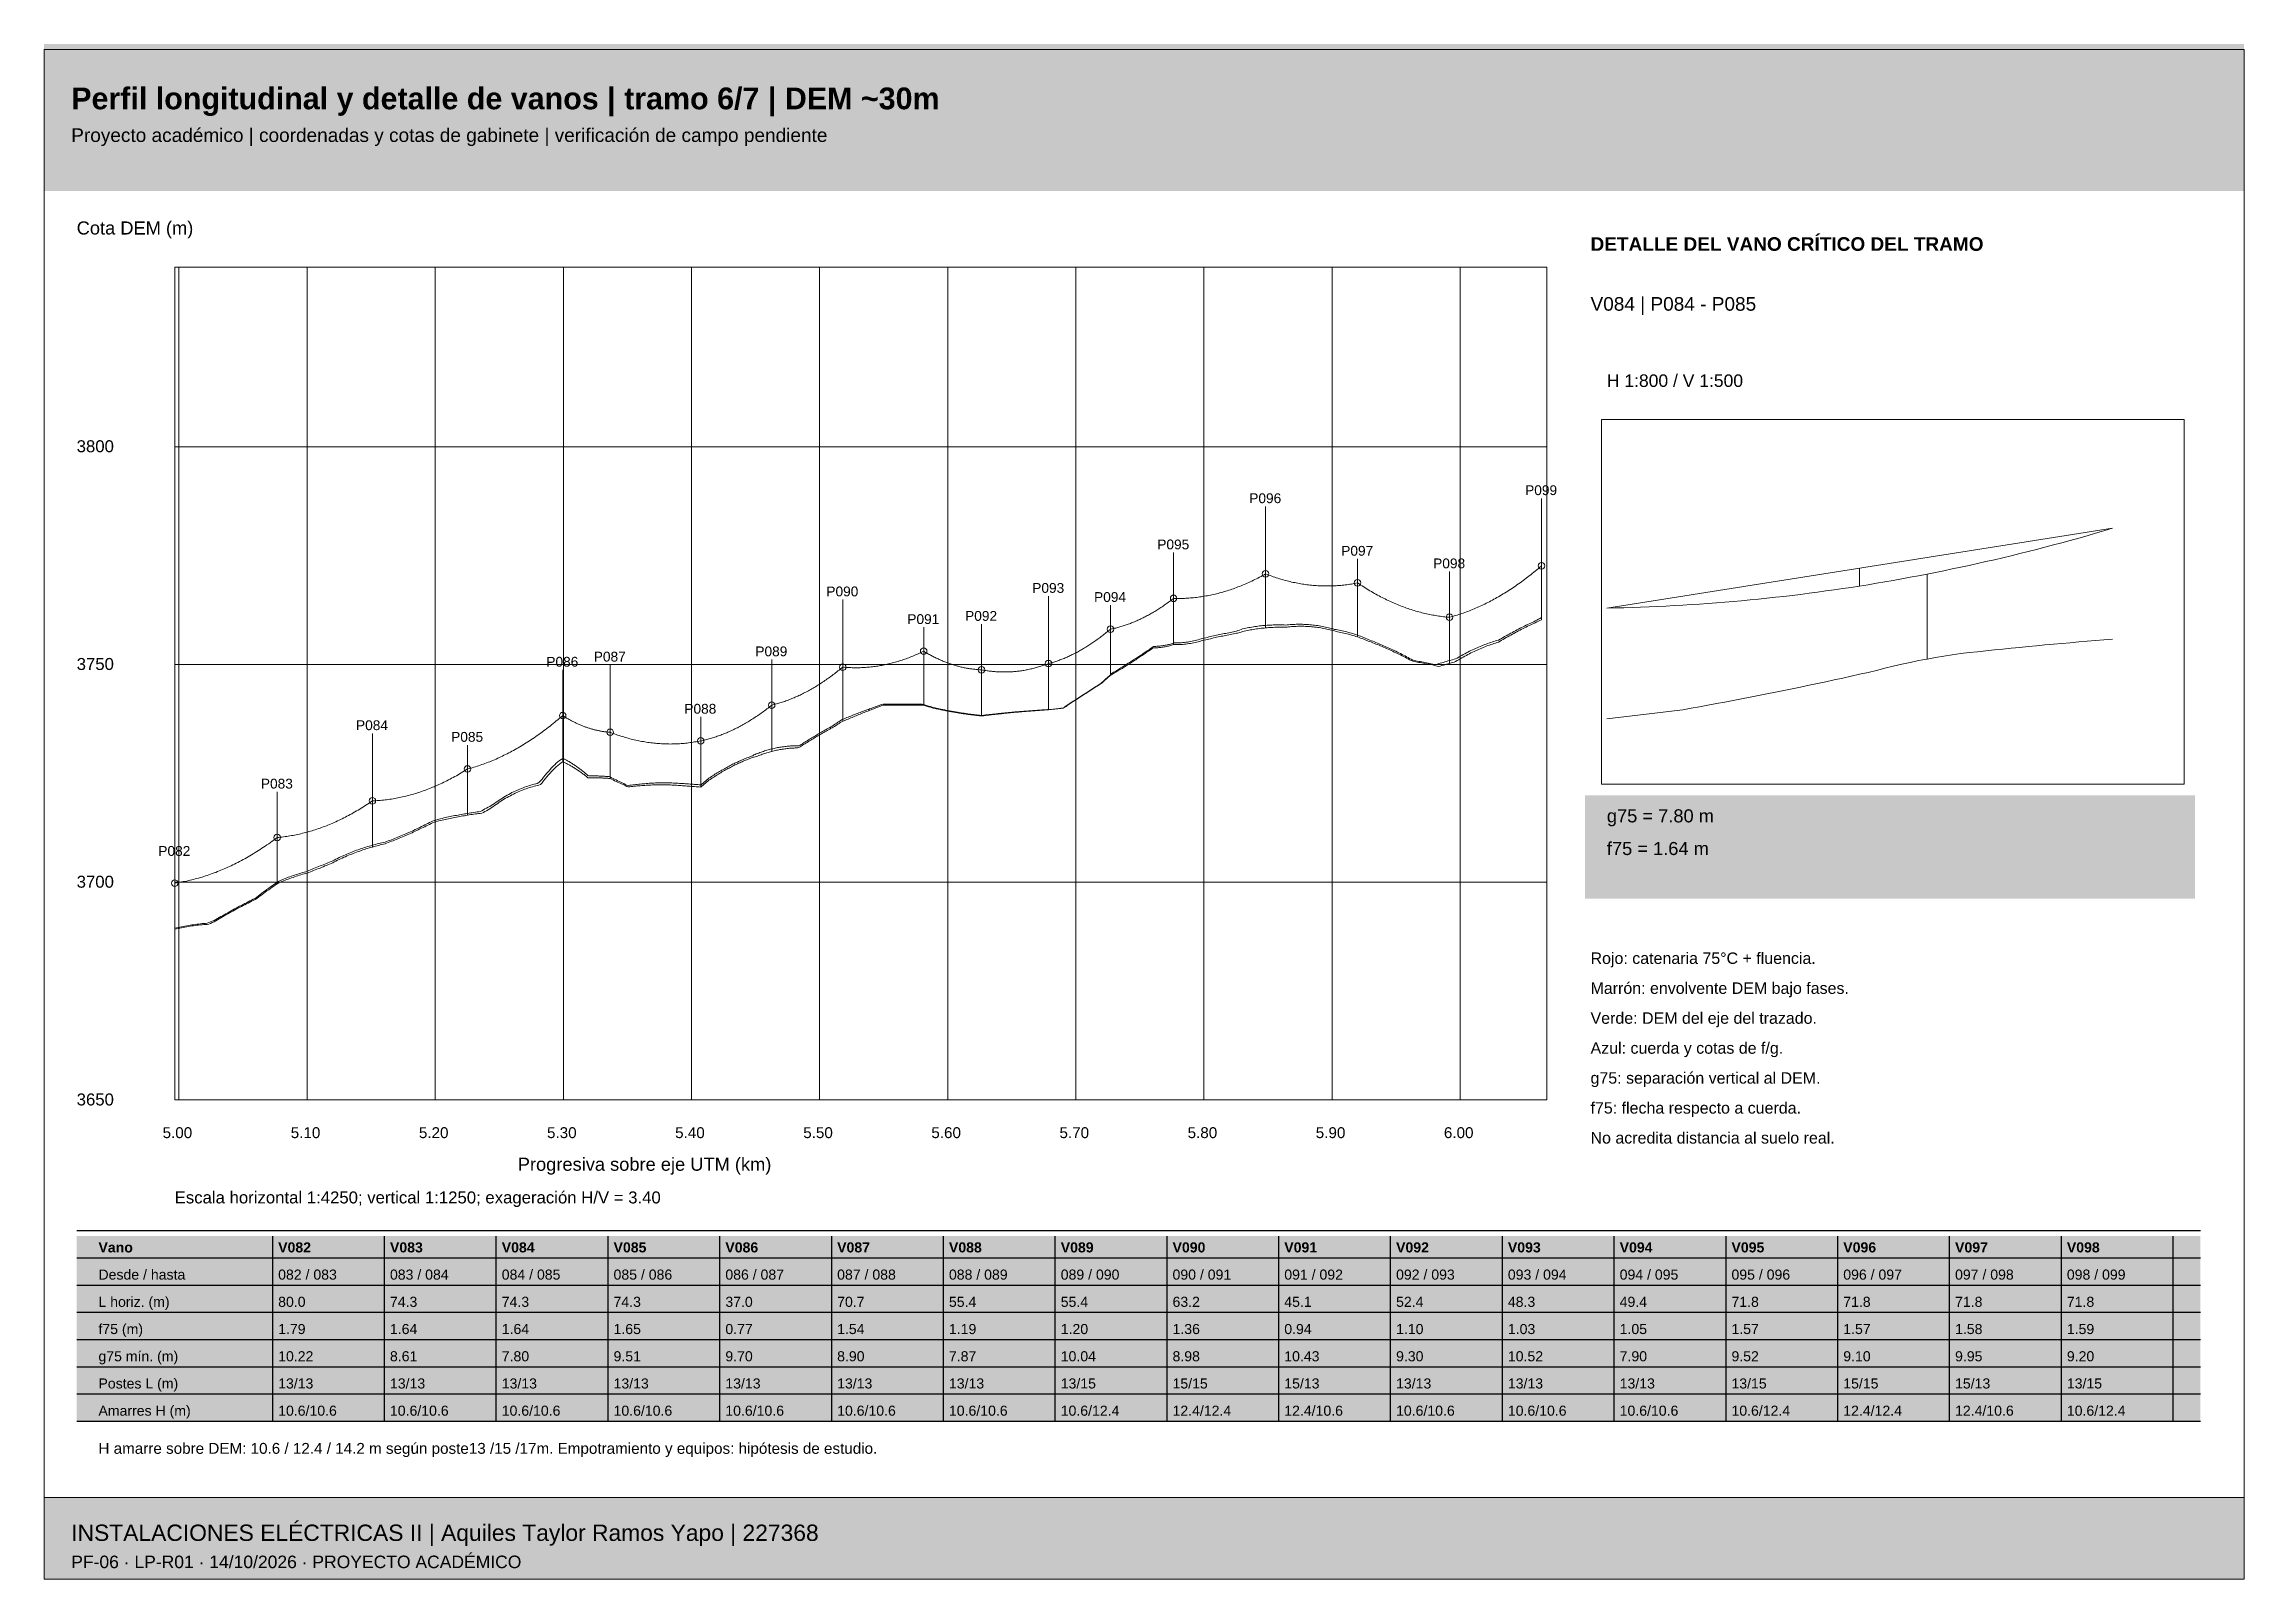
# Paper-space layout 'LP-PF-06' of a CAD drawing. Header units: metres, sheet in millimetres. Extents: x 8 to 412, y 8 to 290.
import ezdxf

# ---------------------------------------------------------------- set-up
doc = ezdxf.new("R2010")
doc.units = ezdxf.units.M
for name, color, linetype, lineweight, true_color in [('DETALLE', 7, 'Continuous', 13, 0x33434d), ('PERFIL_CONDUCTOR', 7, 'Continuous', 13, 0xc53643), ('PERFIL_TERRENO', 7, 'Continuous', 13, 0x976f49), ('PF_COTA', 7, 'Continuous', 0, 0x367db4), ('PF_EJE_DEM', 7, 'Continuous', 0, 0x53856e), ('PF_GRID', 7, 'Continuous', 0, 0xdee6ea), ('ROTULO', 7, 'Continuous', 13, 0x18364a)]:
    doc.layers.add(name, color=color, linetype=linetype, lineweight=lineweight, true_color=true_color)
doc.layers.add('PRESENTACION', color=7, linetype='Continuous')
doc.styles.add('Arial', font='arial.ttf')
doc.styles.add('Arial-Bold', font='arialbd.ttf')

psp = doc.layouts.new('LP-PF-06')

# ---------------------------------------------------------------- texts
at = {"layer": 'ROTULO', "color": 159, "true_color": 0x18364a, "style": 'Arial-Bold'}
for s, height, p in [('Perfil longitudinal y detalle de vanos | tramo 6/7 | DEM ~30m', 4, (13, 278)), ('DETALLE DEL VANO CRÍTICO DEL TRAMO', 2.5, (292, 252))]:
    psp.add_text(s, height=height, dxfattribs=at).set_placement(p)
at = {"layer": 'ROTULO', "color": 147, "true_color": 0x526b7b, "style": 'Arial'}
psp.add_text('Proyecto académico | coordenadas y cotas de gabinete | verificación de campo pendiente', height=2.5, dxfattribs=at).set_placement((13, 272))
at = {"layer": 'ROTULO'}
for s, height, style, p in [('Cota DEM (m)', 2.4, 'Arial', (14, 255)), ('V084 | P084 - P085', 2.5, 'Arial', (292, 241)), ('H 1:800 / V 1:500', 2.3, 'Arial', (295, 227)), ('3800', 2.2, 'Arial', (14, 215)), ('P096', 1.8, 'Arial', (229.33, 205.65)), ('P099', 1.8, 'Arial', (279.99, 207.13)), ('P095', 1.8, 'Arial', (212.44, 197.16)), ('P097', 1.8, 'Arial', (246.22, 195.99)), ('P098', 1.8, 'Arial', (263.1, 193.68)), ('P090', 1.8, 'Arial', (151.67, 188.53)), ('P093', 1.8, 'Arial', (189.48, 189.17)), ('P092', 1.8, 'Arial', (177.15, 184.03)), ('P094', 1.8, 'Arial', (200.83, 187.5)), ('P091', 1.8, 'Arial', (166.54, 183.44)), ('P087', 1.8, 'Arial', (108.96, 176.55)), ('P089', 1.8, 'Arial', (138.63, 177.52)), ('3750', 2.2, 'Arial', (14, 175)), ('P086', 1.8, 'Arial', (100.25, 175.61)), ('P084', 1.8, 'Arial', (65.3, 163.95)), ('P088', 1.8, 'Arial', (125.59, 166.97)), ('P085', 1.8, 'Arial', (82.77, 161.81)), ('P083', 1.8, 'Arial', (47.83, 153.22)), ('g75 = 7.80 m', 2.4, 'Arial', (295, 147)), ('P082', 1.8, 'Arial', (29, 140.85)), ('f75 = 1.64 m', 2.4, 'Arial', (295, 141)), ('3700', 2.2, 'Arial', (14, 135)), ('Rojo: catenaria 75°C + fluencia.', 2.1, 'Arial', (292, 121)), ('Marrón: envolvente DEM bajo fases.', 2.1, 'Arial', (292, 115.5)), ('Verde: DEM del eje del trazado.', 2.1, 'Arial', (292, 110)), ('Azul: cuerda y cotas de f/g.', 2.1, 'Arial', (292, 104.5)), ('g75: separación vertical al DEM.', 2.1, 'Arial', (292, 99)), ('3650', 2.2, 'Arial', (14, 95)), ('f75: flecha respecto a cuerda.', 2.1, 'Arial', (292, 93.5)), ('5.00', 2, 'Arial', (29.78, 89)), ('5.10', 2, 'Arial', (53.31, 89)), ('5.20', 2, 'Arial', (76.84, 89)), ('5.30', 2, 'Arial', (100.37, 89)), ('5.40', 2, 'Arial', (123.9, 89)), ('5.50', 2, 'Arial', (147.42, 89)), ('5.60', 2, 'Arial', (170.95, 89)), ('5.70', 2, 'Arial', (194.48, 89)), ('5.80', 2, 'Arial', (218.01, 89)), ('5.90', 2, 'Arial', (241.54, 89)), ('6.00', 2, 'Arial', (265.07, 89)), ('No acredita distancia al suelo real.', 2.1, 'Arial', (292, 88)), ('Progresiva sobre eje UTM (km)', 2.4, 'Arial', (95, 83)), ('Escala horizontal 1:4250; vertical 1:1250; exageración H/V = 3.40', 2.2, 'Arial', (32, 77)), ('Vano', 1.85, 'Arial-Bold', (18, 68)), ('V082', 1.85, 'Arial-Bold', (51, 68)), ('V083', 1.85, 'Arial-Bold', (71.53, 68)), ('V084', 1.85, 'Arial-Bold', (92.06, 68)), ('V085', 1.85, 'Arial-Bold', (112.59, 68)), ('V086', 1.85, 'Arial-Bold', (133.12, 68)), ('V087', 1.85, 'Arial-Bold', (153.65, 68)), ('V088', 1.85, 'Arial-Bold', (174.18, 68)), ('V089', 1.85, 'Arial-Bold', (194.71, 68)), ('V090', 1.85, 'Arial-Bold', (215.24, 68)), ('V091', 1.85, 'Arial-Bold', (235.76, 68)), ('V092', 1.85, 'Arial-Bold', (256.29, 68)), ('V093', 1.85, 'Arial-Bold', (276.82, 68)), ('V094', 1.85, 'Arial-Bold', (297.35, 68)), ('V095', 1.85, 'Arial-Bold', (317.88, 68)), ('V096', 1.85, 'Arial-Bold', (338.41, 68)), ('V097', 1.85, 'Arial-Bold', (358.94, 68)), ('V098', 1.85, 'Arial-Bold', (379.47, 68)), ('Desde / hasta', 1.85, 'Arial', (18, 63)), ('082 / 083', 1.85, 'Arial', (51, 63)), ('083 / 084', 1.85, 'Arial', (71.53, 63)), ('084 / 085', 1.85, 'Arial', (92.06, 63)), ('085 / 086', 1.85, 'Arial', (112.59, 63)), ('086 / 087', 1.85, 'Arial', (133.12, 63)), ('087 / 088', 1.85, 'Arial', (153.65, 63)), ('088 / 089', 1.85, 'Arial', (174.18, 63)), ('089 / 090', 1.85, 'Arial', (194.71, 63)), ('090 / 091', 1.85, 'Arial', (215.24, 63)), ('091 / 092', 1.85, 'Arial', (235.76, 63)), ('092 / 093', 1.85, 'Arial', (256.29, 63)), ('093 / 094', 1.85, 'Arial', (276.82, 63)), ('094 / 095', 1.85, 'Arial', (297.35, 63)), ('095 / 096', 1.85, 'Arial', (317.88, 63)), ('096 / 097', 1.85, 'Arial', (338.41, 63)), ('097 / 098', 1.85, 'Arial', (358.94, 63)), ('098 / 099', 1.85, 'Arial', (379.47, 63)), ('L horiz. (m)', 1.85, 'Arial', (18, 58)), ('80.0', 1.85, 'Arial', (51, 58)), ('74.3', 1.85, 'Arial', (71.53, 58)), ('74.3', 1.85, 'Arial', (92.06, 58)), ('74.3', 1.85, 'Arial', (112.59, 58)), ('37.0', 1.85, 'Arial', (133.12, 58)), ('70.7', 1.85, 'Arial', (153.65, 58)), ('55.4', 1.85, 'Arial', (174.18, 58)), ('55.4', 1.85, 'Arial', (194.71, 58)), ('63.2', 1.85, 'Arial', (215.24, 58)), ('45.1', 1.85, 'Arial', (235.76, 58)), ('52.4', 1.85, 'Arial', (256.29, 58)), ('48.3', 1.85, 'Arial', (276.82, 58)), ('49.4', 1.85, 'Arial', (297.35, 58)), ('71.8', 1.85, 'Arial', (317.88, 58)), ('71.8', 1.85, 'Arial', (338.41, 58)), ('71.8', 1.85, 'Arial', (358.94, 58)), ('71.8', 1.85, 'Arial', (379.47, 58)), ('f75 (m)', 1.85, 'Arial', (18, 53)), ('1.79', 1.85, 'Arial', (51, 53)), ('1.64', 1.85, 'Arial', (71.53, 53)), ('1.64', 1.85, 'Arial', (92.06, 53)), ('1.65', 1.85, 'Arial', (112.59, 53)), ('0.77', 1.85, 'Arial', (133.12, 53)), ('1.54', 1.85, 'Arial', (153.65, 53)), ('1.19', 1.85, 'Arial', (174.18, 53)), ('1.20', 1.85, 'Arial', (194.71, 53)), ('1.36', 1.85, 'Arial', (215.24, 53)), ('0.94', 1.85, 'Arial', (235.76, 53)), ('1.10', 1.85, 'Arial', (256.29, 53)), ('1.03', 1.85, 'Arial', (276.82, 53)), ('1.05', 1.85, 'Arial', (297.35, 53)), ('1.57', 1.85, 'Arial', (317.88, 53)), ('1.57', 1.85, 'Arial', (338.41, 53)), ('1.58', 1.85, 'Arial', (358.94, 53)), ('1.59', 1.85, 'Arial', (379.47, 53)), ('g75 mín. (m)', 1.85, 'Arial', (18, 48)), ('10.22', 1.85, 'Arial', (51, 48)), ('8.61', 1.85, 'Arial', (71.53, 48)), ('7.80', 1.85, 'Arial', (92.06, 48)), ('9.51', 1.85, 'Arial', (112.59, 48)), ('9.70', 1.85, 'Arial', (133.12, 48)), ('8.90', 1.85, 'Arial', (153.65, 48)), ('7.87', 1.85, 'Arial', (174.18, 48)), ('10.04', 1.85, 'Arial', (194.71, 48)), ('8.98', 1.85, 'Arial', (215.24, 48)), ('10.43', 1.85, 'Arial', (235.76, 48)), ('9.30', 1.85, 'Arial', (256.29, 48)), ('10.52', 1.85, 'Arial', (276.82, 48)), ('7.90', 1.85, 'Arial', (297.35, 48)), ('9.52', 1.85, 'Arial', (317.88, 48)), ('9.10', 1.85, 'Arial', (338.41, 48)), ('9.95', 1.85, 'Arial', (358.94, 48)), ('9.20', 1.85, 'Arial', (379.47, 48)), ('Postes L (m)', 1.85, 'Arial', (18, 43)), ('13/13', 1.85, 'Arial', (51, 43)), ('13/13', 1.85, 'Arial', (71.53, 43)), ('13/13', 1.85, 'Arial', (92.06, 43)), ('13/13', 1.85, 'Arial', (112.59, 43)), ('13/13', 1.85, 'Arial', (133.12, 43)), ('13/13', 1.85, 'Arial', (153.65, 43)), ('13/13', 1.85, 'Arial', (174.18, 43)), ('13/15', 1.85, 'Arial', (194.71, 43)), ('15/15', 1.85, 'Arial', (215.24, 43)), ('15/13', 1.85, 'Arial', (235.76, 43)), ('13/13', 1.85, 'Arial', (256.29, 43)), ('13/13', 1.85, 'Arial', (276.82, 43)), ('13/13', 1.85, 'Arial', (297.35, 43)), ('13/15', 1.85, 'Arial', (317.88, 43)), ('15/15', 1.85, 'Arial', (338.41, 43)), ('15/13', 1.85, 'Arial', (358.94, 43)), ('13/15', 1.85, 'Arial', (379.47, 43)), ('Amarres H (m)', 1.85, 'Arial', (18, 38)), ('10.6/10.6', 1.85, 'Arial', (51, 38)), ('10.6/10.6', 1.85, 'Arial', (71.53, 38)), ('10.6/10.6', 1.85, 'Arial', (92.06, 38)), ('10.6/10.6', 1.85, 'Arial', (112.59, 38)), ('10.6/10.6', 1.85, 'Arial', (133.12, 38)), ('10.6/10.6', 1.85, 'Arial', (153.65, 38)), ('10.6/10.6', 1.85, 'Arial', (174.18, 38)), ('10.6/12.4', 1.85, 'Arial', (194.71, 38)), ('12.4/12.4', 1.85, 'Arial', (215.24, 38)), ('12.4/10.6', 1.85, 'Arial', (235.76, 38)), ('10.6/10.6', 1.85, 'Arial', (256.29, 38)), ('10.6/10.6', 1.85, 'Arial', (276.82, 38)), ('10.6/10.6', 1.85, 'Arial', (297.35, 38)), ('10.6/12.4', 1.85, 'Arial', (317.88, 38)), ('12.4/12.4', 1.85, 'Arial', (338.41, 38)), ('12.4/10.6', 1.85, 'Arial', (358.94, 38)), ('10.6/12.4', 1.85, 'Arial', (379.47, 38)), ('H amarre sobre DEM: 10.6 / 12.4 / 14.2 m según poste13 /15 /17m. Empotramiento y equipos: hipótesis de estudio.', 2, 'Arial', (18, 31)), ('INSTALACIONES ELÉCTRICAS II | Aquiles Taylor Ramos Yapo | 227368', 3, 'Arial', (13, 15)), ('PF-06 · LP-R01 · 14/10/2026 · PROYECTO ACADÉMICO', 2.3, 'Arial', (13, 10))]:
    psp.add_text(s, height=height, dxfattribs=dict(at, style=style)).set_placement(p)

# ---------------------------------------------------------------- hatches: boundary and pattern name
at = {"layer": 'PRESENTACION', "true_color": 0xeef4f7}
for points in [[(8, 263), (412, 263), (412, 290), (8, 290)], [(291, 133), (403, 133), (403, 152), (291, 152)], [(8, 8), (412, 8), (412, 23), (8, 23)]]:
    psp.add_hatch(color=7, dxfattribs=at).paths.add_polyline_path(points)
at = {"layer": 'PRESENTACION', "true_color": 0x287d89}
psp.add_hatch(color=137, dxfattribs=at).paths.add_polyline_path([(8, 263), (11, 263), (11, 290), (8, 290)])
at = {"layer": 'PRESENTACION', "true_color": 0xe6eef2}
psp.add_hatch(color=7, dxfattribs=at).paths.add_polyline_path([(14, 64), (404, 64), (404, 71), (14, 71)])
at = {"layer": 'PRESENTACION', "true_color": 0xfff1d8}
psp.add_hatch(color=7, dxfattribs=at).paths.add_polyline_path([(91.06, 37), (111.59, 37), (111.59, 71), (91.06, 71)])
at = {"layer": 'PRESENTACION', "true_color": 0xf6f8fa}
psp.add_hatch(color=7, dxfattribs=at).paths.add_polyline_path([(14, 37), (404, 37), (404, 64), (14, 64)])

# ---------------------------------------------------------------- linework, layer by layer
at = {"layer": 'DETALLE'}
for p, q in [((282.99, 184.21), (282.99, 194.13)), ((232.33, 182.73), (232.33, 192.65)), ((249.22, 181.07), (249.22, 190.99)), ((215.44, 179.68), (215.44, 188.16)), ((203.83, 174.02), (203.83, 182.5)), ((266.1, 176.2), (266.1, 184.68)), ((169.54, 168.52), (169.54, 178.44)), ((154.67, 165.61), (154.67, 175.53)), ((180.15, 166.55), (180.15, 175.03)), ((192.48, 167.69), (192.48, 176.17)), ((103.25, 158.13), (103.25, 166.61)), ((141.63, 160.04), (141.63, 168.52)), ((111.96, 155.07), (111.96, 163.55)), ((128.59, 153.49), (128.59, 161.97)), ((85.77, 148.33), (85.77, 156.81)), ((68.3, 142.47), (68.3, 150.95)), ((50.83, 135.74), (50.83, 144.22)), ((32, 127.37), (32, 135.85))]:
    psp.add_line(p, q, dxfattribs=at)
for points in [[(32, 96), (284, 96), (284, 249), (32, 249)], [(294, 154), (401, 154), (401, 221), (294, 221)]]:
    psp.add_lwpolyline(points, close=True, dxfattribs=at)
for centre in [(282.99, 194.13), (232.33, 192.65), (249.22, 190.99), (215.44, 188.16), (203.83, 182.5), (266.1, 184.68), (169.54, 178.44), (154.67, 175.53), (180.15, 175.03), (192.48, 176.17), (103.25, 166.61), (141.63, 168.52), (111.96, 163.55), (128.59, 161.97), (85.77, 156.81), (68.3, 150.95), (50.83, 144.22), (32, 135.85)]:
    psp.add_circle(centre, 0.6, dxfattribs=at)
at = {"layer": 'PERFIL_CONDUCTOR'}
for points in [[(295, 186.38), (296.55, 186.41), (298.09, 186.44), (299.64, 186.49), (301.19, 186.54), (302.74, 186.6), (304.28, 186.66), (305.83, 186.74), (307.38, 186.82), (308.92, 186.91), (310.47, 187), (312.02, 187.1), (313.57, 187.21), (315.11, 187.33), (316.66, 187.45), (318.21, 187.58), (319.75, 187.72), (321.3, 187.87), (322.85, 188.02), (324.4, 188.18), (325.94, 188.35), (327.49, 188.52), (329.04, 188.71), (330.58, 188.89), (332.13, 189.09), (333.68, 189.29), (335.23, 189.51), (336.77, 189.72), (338.32, 189.95), (339.87, 190.18), (341.41, 190.42), (342.96, 190.67), (344.51, 190.92), (346.06, 191.19), (347.6, 191.46), (349.15, 191.73), (350.7, 192.02), (352.24, 192.31), (353.79, 192.61), (355.34, 192.91), (356.89, 193.23), (358.43, 193.55), (359.98, 193.87), (361.53, 194.21), (363.07, 194.55), (364.62, 194.9), (366.17, 195.26), (367.72, 195.62), (369.26, 195.99), (370.81, 196.37), (372.36, 196.76), (373.9, 197.15), (375.45, 197.55), (377, 197.96), (378.55, 198.38), (380.09, 198.8), (381.64, 199.23), (383.19, 199.67), (384.73, 200.11), (386.28, 200.57), (387.83, 201.03)], [(266.1, 184.68), (266.38, 184.76), (266.66, 184.84), (266.95, 184.92), (267.23, 185), (267.51, 185.09), (267.79, 185.17), (268.07, 185.27), (268.35, 185.36), (268.63, 185.46), (268.92, 185.56), (269.2, 185.66), (269.48, 185.76), (269.76, 185.87), (270.04, 185.98), (270.32, 186.1), (270.6, 186.21), (270.89, 186.33), (271.17, 186.45), (271.45, 186.58), (271.73, 186.71), (272.01, 186.84), (272.29, 186.97), (272.57, 187.11), (272.86, 187.25), (273.14, 187.39), (273.42, 187.53), (273.7, 187.68), (273.98, 187.83), (274.26, 187.98), (274.54, 188.14), (274.82, 188.3), (275.11, 188.46), (275.39, 188.62), (275.67, 188.79), (275.95, 188.96), (276.23, 189.13), (276.51, 189.31), (276.79, 189.49), (277.08, 189.67), (277.36, 189.85), (277.64, 190.04), (277.92, 190.23), (278.2, 190.42), (278.48, 190.62), (278.76, 190.82), (279.05, 191.02), (279.33, 191.22), (279.61, 191.43), (279.89, 191.64), (280.17, 191.85), (280.45, 192.06), (280.73, 192.28), (281.02, 192.5), (281.3, 192.73), (281.58, 192.95), (281.86, 193.18), (282.14, 193.42), (282.42, 193.65), (282.7, 193.89), (282.99, 194.13)], [(215.44, 188.16), (215.73, 188.15), (216.01, 188.14), (216.29, 188.14), (216.57, 188.14), (216.85, 188.15), (217.13, 188.15), (217.41, 188.16), (217.7, 188.18), (217.98, 188.19), (218.26, 188.21), (218.54, 188.23), (218.82, 188.25), (219.1, 188.28), (219.38, 188.31), (219.67, 188.34), (219.95, 188.37), (220.23, 188.41), (220.51, 188.45), (220.79, 188.49), (221.07, 188.54), (221.35, 188.59), (221.64, 188.64), (221.92, 188.69), (222.2, 188.75), (222.48, 188.81), (222.76, 188.87), (223.04, 188.94), (223.32, 189), (223.61, 189.07), (223.89, 189.15), (224.17, 189.22), (224.45, 189.3), (224.73, 189.39), (225.01, 189.47), (225.29, 189.56), (225.58, 189.65), (225.86, 189.74), (226.14, 189.84), (226.42, 189.93), (226.7, 190.04), (226.98, 190.14), (227.26, 190.25), (227.55, 190.36), (227.83, 190.47), (228.11, 190.59), (228.39, 190.7), (228.67, 190.82), (228.95, 190.95), (229.23, 191.08), (229.52, 191.2), (229.8, 191.34), (230.08, 191.47), (230.36, 191.61), (230.64, 191.75), (230.92, 191.89), (231.2, 192.04), (231.49, 192.19), (231.77, 192.34), (232.05, 192.5), (232.33, 192.65)], [(232.33, 192.65), (232.61, 192.54), (232.89, 192.44), (233.17, 192.33), (233.46, 192.23), (233.74, 192.13), (234.02, 192.04), (234.3, 191.94), (234.58, 191.85), (234.86, 191.76), (235.14, 191.68), (235.43, 191.6), (235.71, 191.52), (235.99, 191.44), (236.27, 191.37), (236.55, 191.3), (236.83, 191.23), (237.11, 191.16), (237.4, 191.1), (237.68, 191.04), (237.96, 190.98), (238.24, 190.93), (238.52, 190.88), (238.8, 190.83), (239.08, 190.78), (239.37, 190.74), (239.65, 190.7), (239.93, 190.66), (240.21, 190.63), (240.49, 190.6), (240.77, 190.57), (241.05, 190.54), (241.34, 190.52), (241.62, 190.5), (241.9, 190.48), (242.18, 190.46), (242.46, 190.45), (242.74, 190.44), (243.02, 190.43), (243.31, 190.43), (243.59, 190.43), (243.87, 190.43), (244.15, 190.43), (244.43, 190.44), (244.71, 190.45), (244.99, 190.46), (245.28, 190.48), (245.56, 190.5), (245.84, 190.52), (246.12, 190.54), (246.4, 190.57), (246.68, 190.6), (246.96, 190.63), (247.25, 190.66), (247.53, 190.7), (247.81, 190.74), (248.09, 190.79), (248.37, 190.83), (248.65, 190.88), (248.93, 190.93), (249.22, 190.99)], [(249.22, 190.99), (249.5, 190.8), (249.78, 190.61), (250.06, 190.43), (250.34, 190.25), (250.62, 190.07), (250.9, 189.9), (251.19, 189.73), (251.47, 189.56), (251.75, 189.4), (252.03, 189.23), (252.31, 189.07), (252.59, 188.92), (252.87, 188.76), (253.16, 188.61), (253.44, 188.46), (253.72, 188.32), (254, 188.18), (254.28, 188.04), (254.56, 187.9), (254.84, 187.76), (255.13, 187.63), (255.41, 187.5), (255.69, 187.38), (255.97, 187.25), (256.25, 187.13), (256.53, 187.02), (256.81, 186.9), (257.1, 186.79), (257.38, 186.68), (257.66, 186.58), (257.94, 186.47), (258.22, 186.37), (258.5, 186.27), (258.78, 186.18), (259.07, 186.09), (259.35, 186), (259.63, 185.91), (259.91, 185.83), (260.19, 185.74), (260.47, 185.67), (260.75, 185.59), (261.04, 185.52), (261.32, 185.45), (261.6, 185.38), (261.88, 185.32), (262.16, 185.25), (262.44, 185.2), (262.72, 185.14), (263.01, 185.09), (263.29, 185.04), (263.57, 184.99), (263.85, 184.94), (264.13, 184.9), (264.41, 184.86), (264.69, 184.83), (264.98, 184.79), (265.26, 184.76), (265.54, 184.73), (265.82, 184.71), (266.1, 184.68)], [(203.83, 182.5), (204.02, 182.54), (204.22, 182.58), (204.41, 182.62), (204.61, 182.67), (204.8, 182.71), (204.99, 182.76), (205.19, 182.81), (205.38, 182.87), (205.57, 182.92), (205.77, 182.98), (205.96, 183.03), (206.15, 183.09), (206.35, 183.16), (206.54, 183.22), (206.73, 183.28), (206.93, 183.35), (207.12, 183.42), (207.32, 183.49), (207.51, 183.56), (207.7, 183.64), (207.9, 183.71), (208.09, 183.79), (208.28, 183.87), (208.48, 183.96), (208.67, 184.04), (208.86, 184.12), (209.06, 184.21), (209.25, 184.3), (209.44, 184.39), (209.64, 184.49), (209.83, 184.58), (210.03, 184.68), (210.22, 184.78), (210.41, 184.88), (210.61, 184.98), (210.8, 185.09), (210.99, 185.19), (211.19, 185.3), (211.38, 185.41), (211.57, 185.52), (211.77, 185.64), (211.96, 185.75), (212.15, 185.87), (212.35, 185.99), (212.54, 186.11), (212.73, 186.23), (212.93, 186.36), (213.12, 186.48), (213.32, 186.61), (213.51, 186.74), (213.7, 186.88), (213.9, 187.01), (214.09, 187.15), (214.28, 187.29), (214.48, 187.43), (214.67, 187.57), (214.86, 187.71), (215.06, 187.86), (215.25, 188.01), (215.44, 188.16)], [(192.48, 176.17), (192.67, 176.22), (192.86, 176.27), (193.04, 176.33), (193.23, 176.39), (193.42, 176.45), (193.61, 176.51), (193.8, 176.57), (193.99, 176.63), (194.18, 176.7), (194.37, 176.77), (194.56, 176.84), (194.75, 176.91), (194.94, 176.98), (195.13, 177.06), (195.32, 177.13), (195.5, 177.21), (195.69, 177.29), (195.88, 177.38), (196.07, 177.46), (196.26, 177.55), (196.45, 177.64), (196.64, 177.73), (196.83, 177.82), (197.02, 177.91), (197.21, 178.01), (197.4, 178.1), (197.59, 178.2), (197.78, 178.3), (197.96, 178.41), (198.15, 178.51), (198.34, 178.62), (198.53, 178.72), (198.72, 178.83), (198.91, 178.95), (199.1, 179.06), (199.29, 179.17), (199.48, 179.29), (199.67, 179.41), (199.86, 179.53), (200.05, 179.66), (200.24, 179.78), (200.42, 179.91), (200.61, 180.03), (200.8, 180.16), (200.99, 180.3), (201.18, 180.43), (201.37, 180.57), (201.56, 180.7), (201.75, 180.84), (201.94, 180.98), (202.13, 181.13), (202.32, 181.27), (202.51, 181.42), (202.7, 181.57), (202.88, 181.72), (203.07, 181.87), (203.26, 182.03), (203.45, 182.18), (203.64, 182.34), (203.83, 182.5)], [(154.67, 175.53), (154.91, 175.5), (155.16, 175.48), (155.41, 175.47), (155.66, 175.45), (155.9, 175.44), (156.15, 175.43), (156.4, 175.42), (156.65, 175.41), (156.9, 175.41), (157.14, 175.41), (157.39, 175.41), (157.64, 175.41), (157.89, 175.42), (158.14, 175.43), (158.38, 175.44), (158.63, 175.45), (158.88, 175.47), (159.13, 175.49), (159.38, 175.51), (159.62, 175.53), (159.87, 175.56), (160.12, 175.59), (160.37, 175.62), (160.62, 175.65), (160.86, 175.68), (161.11, 175.72), (161.36, 175.76), (161.61, 175.8), (161.85, 175.85), (162.1, 175.9), (162.35, 175.95), (162.6, 176), (162.85, 176.05), (163.09, 176.11), (163.34, 176.17), (163.59, 176.23), (163.84, 176.3), (164.09, 176.36), (164.33, 176.43), (164.58, 176.5), (164.83, 176.58), (165.08, 176.65), (165.33, 176.73), (165.57, 176.81), (165.82, 176.9), (166.07, 176.98), (166.32, 177.07), (166.57, 177.16), (166.81, 177.26), (167.06, 177.35), (167.31, 177.45), (167.56, 177.55), (167.8, 177.65), (168.05, 177.76), (168.3, 177.87), (168.55, 177.98), (168.8, 178.09), (169.04, 178.21), (169.29, 178.32), (169.54, 178.44)], [(169.54, 178.44), (169.72, 178.34), (169.89, 178.23), (170.07, 178.13), (170.25, 178.03), (170.42, 177.93), (170.6, 177.83), (170.78, 177.73), (170.95, 177.64), (171.13, 177.55), (171.31, 177.45), (171.49, 177.36), (171.66, 177.28), (171.84, 177.19), (172.02, 177.11), (172.19, 177.02), (172.37, 176.94), (172.55, 176.86), (172.72, 176.78), (172.9, 176.71), (173.08, 176.63), (173.25, 176.56), (173.43, 176.49), (173.61, 176.42), (173.78, 176.35), (173.96, 176.29), (174.14, 176.22), (174.31, 176.16), (174.49, 176.1), (174.67, 176.04), (174.84, 175.98), (175.02, 175.93), (175.2, 175.87), (175.38, 175.82), (175.55, 175.77), (175.73, 175.72), (175.91, 175.67), (176.08, 175.62), (176.26, 175.58), (176.44, 175.54), (176.61, 175.5), (176.79, 175.46), (176.97, 175.42), (177.14, 175.38), (177.32, 175.35), (177.5, 175.32), (177.67, 175.29), (177.85, 175.26), (178.03, 175.23), (178.2, 175.2), (178.38, 175.18), (178.56, 175.16), (178.73, 175.14), (178.91, 175.12), (179.09, 175.1), (179.27, 175.08), (179.44, 175.07), (179.62, 175.06), (179.8, 175.05), (179.97, 175.04), (180.15, 175.03)], [(141.63, 168.52), (141.85, 168.57), (142.06, 168.63), (142.28, 168.69), (142.5, 168.75), (142.71, 168.81), (142.93, 168.88), (143.15, 168.94), (143.37, 169.01), (143.58, 169.08), (143.8, 169.16), (144.02, 169.23), (144.24, 169.31), (144.45, 169.39), (144.67, 169.47), (144.89, 169.55), (145.1, 169.64), (145.32, 169.73), (145.54, 169.82), (145.76, 169.91), (145.97, 170), (146.19, 170.1), (146.41, 170.2), (146.63, 170.3), (146.84, 170.4), (147.06, 170.51), (147.28, 170.62), (147.49, 170.72), (147.71, 170.84), (147.93, 170.95), (148.15, 171.06), (148.36, 171.18), (148.58, 171.3), (148.8, 171.42), (149.02, 171.55), (149.23, 171.67), (149.45, 171.8), (149.67, 171.93), (149.89, 172.07), (150.1, 172.2), (150.32, 172.34), (150.54, 172.48), (150.75, 172.62), (150.97, 172.76), (151.19, 172.91), (151.41, 173.05), (151.62, 173.2), (151.84, 173.36), (152.06, 173.51), (152.28, 173.67), (152.49, 173.82), (152.71, 173.98), (152.93, 174.15), (153.14, 174.31), (153.36, 174.48), (153.58, 174.65), (153.8, 174.82), (154.01, 174.99), (154.23, 175.17), (154.45, 175.35), (154.67, 175.53)], [(180.15, 175.03), (180.35, 174.99), (180.56, 174.95), (180.77, 174.92), (180.97, 174.89), (181.18, 174.86), (181.38, 174.83), (181.59, 174.8), (181.79, 174.77), (182, 174.75), (182.2, 174.73), (182.41, 174.71), (182.61, 174.69), (182.82, 174.68), (183.03, 174.66), (183.23, 174.65), (183.44, 174.64), (183.64, 174.64), (183.85, 174.63), (184.05, 174.63), (184.26, 174.63), (184.46, 174.63), (184.67, 174.63), (184.87, 174.63), (185.08, 174.64), (185.29, 174.65), (185.49, 174.66), (185.7, 174.67), (185.9, 174.68), (186.11, 174.7), (186.31, 174.72), (186.52, 174.74), (186.72, 174.76), (186.93, 174.78), (187.13, 174.81), (187.34, 174.84), (187.55, 174.87), (187.75, 174.9), (187.96, 174.93), (188.16, 174.97), (188.37, 175), (188.57, 175.04), (188.78, 175.09), (188.98, 175.13), (189.19, 175.18), (189.39, 175.22), (189.6, 175.27), (189.81, 175.32), (190.01, 175.38), (190.22, 175.43), (190.42, 175.49), (190.63, 175.55), (190.83, 175.61), (191.04, 175.67), (191.24, 175.74), (191.45, 175.8), (191.65, 175.87), (191.86, 175.94), (192.07, 176.02), (192.27, 176.09), (192.48, 176.17)], [(85.77, 156.81), (86.06, 156.89), (86.36, 156.97), (86.65, 157.05), (86.94, 157.14), (87.23, 157.22), (87.52, 157.32), (87.81, 157.41), (88.1, 157.51), (88.39, 157.61), (88.69, 157.71), (88.98, 157.82), (89.27, 157.93), (89.56, 158.04), (89.85, 158.15), (90.14, 158.27), (90.43, 158.39), (90.72, 158.52), (91.02, 158.64), (91.31, 158.77), (91.6, 158.9), (91.89, 159.04), (92.18, 159.18), (92.47, 159.32), (92.76, 159.46), (93.05, 159.61), (93.34, 159.76), (93.64, 159.91), (93.93, 160.07), (94.22, 160.23), (94.51, 160.39), (94.8, 160.55), (95.09, 160.72), (95.38, 160.89), (95.67, 161.07), (95.97, 161.24), (96.26, 161.42), (96.55, 161.6), (96.84, 161.79), (97.13, 161.98), (97.42, 162.17), (97.71, 162.36), (98, 162.56), (98.3, 162.76), (98.59, 162.96), (98.88, 163.17), (99.17, 163.38), (99.46, 163.59), (99.75, 163.8), (100.04, 164.02), (100.33, 164.24), (100.63, 164.47), (100.92, 164.69), (101.21, 164.92), (101.5, 165.15), (101.79, 165.39), (102.08, 165.63), (102.37, 165.87), (102.66, 166.12), (102.96, 166.36), (103.25, 166.61)], [(103.25, 166.61), (103.39, 166.52), (103.54, 166.43), (103.68, 166.34), (103.83, 166.26), (103.97, 166.17), (104.12, 166.09), (104.26, 166), (104.41, 165.92), (104.55, 165.84), (104.7, 165.76), (104.84, 165.68), (104.99, 165.61), (105.13, 165.53), (105.28, 165.46), (105.42, 165.39), (105.57, 165.32), (105.71, 165.25), (105.86, 165.18), (106, 165.11), (106.15, 165.05), (106.3, 164.98), (106.44, 164.92), (106.59, 164.86), (106.73, 164.8), (106.88, 164.74), (107.02, 164.68), (107.17, 164.63), (107.31, 164.57), (107.46, 164.52), (107.6, 164.47), (107.75, 164.42), (107.89, 164.37), (108.04, 164.32), (108.18, 164.28), (108.33, 164.23), (108.47, 164.19), (108.62, 164.15), (108.76, 164.11), (108.91, 164.07), (109.05, 164.03), (109.2, 163.99), (109.34, 163.96), (109.49, 163.92), (109.63, 163.89), (109.78, 163.86), (109.92, 163.83), (110.07, 163.8), (110.21, 163.77), (110.36, 163.75), (110.51, 163.72), (110.65, 163.7), (110.8, 163.68), (110.94, 163.66), (111.09, 163.64), (111.23, 163.62), (111.38, 163.61), (111.52, 163.59), (111.67, 163.58), (111.81, 163.56), (111.96, 163.55)], [(128.59, 161.97), (128.81, 162.01), (129.03, 162.06), (129.24, 162.11), (129.46, 162.17), (129.68, 162.22), (129.89, 162.28), (130.11, 162.34), (130.33, 162.4), (130.55, 162.46), (130.76, 162.53), (130.98, 162.6), (131.2, 162.67), (131.42, 162.74), (131.63, 162.81), (131.85, 162.89), (132.07, 162.97), (132.28, 163.05), (132.5, 163.13), (132.72, 163.22), (132.94, 163.3), (133.15, 163.39), (133.37, 163.48), (133.59, 163.58), (133.81, 163.67), (134.02, 163.77), (134.24, 163.87), (134.46, 163.97), (134.68, 164.07), (134.89, 164.18), (135.11, 164.29), (135.33, 164.4), (135.54, 164.51), (135.76, 164.62), (135.98, 164.74), (136.2, 164.86), (136.41, 164.98), (136.63, 165.1), (136.85, 165.23), (137.07, 165.36), (137.28, 165.48), (137.5, 165.62), (137.72, 165.75), (137.93, 165.88), (138.15, 166.02), (138.37, 166.16), (138.59, 166.3), (138.8, 166.45), (139.02, 166.6), (139.24, 166.74), (139.46, 166.89), (139.67, 167.05), (139.89, 167.2), (140.11, 167.36), (140.32, 167.52), (140.54, 167.68), (140.76, 167.84), (140.98, 168.01), (141.19, 168.18), (141.41, 168.35), (141.63, 168.52)], [(111.96, 163.55), (112.23, 163.45), (112.51, 163.34), (112.79, 163.24), (113.07, 163.14), (113.34, 163.05), (113.62, 162.95), (113.9, 162.86), (114.17, 162.77), (114.45, 162.69), (114.73, 162.61), (115.01, 162.53), (115.28, 162.45), (115.56, 162.38), (115.84, 162.3), (116.12, 162.24), (116.39, 162.17), (116.67, 162.11), (116.95, 162.05), (117.22, 161.99), (117.5, 161.93), (117.78, 161.88), (118.06, 161.83), (118.33, 161.78), (118.61, 161.74), (118.89, 161.7), (119.16, 161.66), (119.44, 161.62), (119.72, 161.59), (120, 161.56), (120.27, 161.53), (120.55, 161.51), (120.83, 161.48), (121.11, 161.47), (121.38, 161.45), (121.66, 161.43), (121.94, 161.42), (122.21, 161.41), (122.49, 161.41), (122.77, 161.41), (123.05, 161.4), (123.32, 161.41), (123.6, 161.41), (123.88, 161.42), (124.16, 161.43), (124.43, 161.44), (124.71, 161.46), (124.99, 161.48), (125.26, 161.5), (125.54, 161.52), (125.82, 161.55), (126.1, 161.58), (126.37, 161.61), (126.65, 161.65), (126.93, 161.68), (127.2, 161.72), (127.48, 161.77), (127.76, 161.81), (128.04, 161.86), (128.31, 161.91), (128.59, 161.97)], [(68.3, 150.95), (68.59, 150.96), (68.88, 150.98), (69.17, 151), (69.46, 151.02), (69.76, 151.04), (70.05, 151.07), (70.34, 151.1), (70.63, 151.13), (70.92, 151.16), (71.21, 151.2), (71.5, 151.24), (71.79, 151.28), (72.09, 151.33), (72.38, 151.38), (72.67, 151.43), (72.96, 151.49), (73.25, 151.55), (73.54, 151.61), (73.83, 151.67), (74.12, 151.74), (74.42, 151.81), (74.71, 151.88), (75, 151.96), (75.29, 152.04), (75.58, 152.12), (75.87, 152.2), (76.16, 152.29), (76.45, 152.38), (76.74, 152.47), (77.04, 152.57), (77.33, 152.67), (77.62, 152.77), (77.91, 152.87), (78.2, 152.98), (78.49, 153.09), (78.78, 153.21), (79.07, 153.32), (79.37, 153.44), (79.66, 153.56), (79.95, 153.69), (80.24, 153.82), (80.53, 153.95), (80.82, 154.08), (81.11, 154.22), (81.4, 154.36), (81.7, 154.5), (81.99, 154.65), (82.28, 154.8), (82.57, 154.95), (82.86, 155.1), (83.15, 155.26), (83.44, 155.42), (83.73, 155.58), (84.03, 155.75), (84.32, 155.92), (84.61, 156.09), (84.9, 156.27), (85.19, 156.45), (85.48, 156.63), (85.77, 156.81)], [(50.83, 144.22), (51.12, 144.25), (51.41, 144.28), (51.7, 144.31), (51.99, 144.35), (52.28, 144.38), (52.57, 144.43), (52.86, 144.47), (53.16, 144.52), (53.45, 144.57), (53.74, 144.62), (54.03, 144.67), (54.32, 144.73), (54.61, 144.79), (54.9, 144.86), (55.19, 144.92), (55.49, 144.99), (55.78, 145.07), (56.07, 145.14), (56.36, 145.22), (56.65, 145.3), (56.94, 145.38), (57.23, 145.47), (57.52, 145.56), (57.82, 145.66), (58.11, 145.75), (58.4, 145.85), (58.69, 145.95), (58.98, 146.06), (59.27, 146.16), (59.56, 146.27), (59.85, 146.39), (60.14, 146.5), (60.44, 146.62), (60.73, 146.75), (61.02, 146.87), (61.31, 147), (61.6, 147.13), (61.89, 147.26), (62.18, 147.4), (62.47, 147.54), (62.77, 147.68), (63.06, 147.83), (63.35, 147.98), (63.64, 148.13), (63.93, 148.28), (64.22, 148.44), (64.51, 148.6), (64.8, 148.76), (65.1, 148.93), (65.39, 149.1), (65.68, 149.27), (65.97, 149.45), (66.26, 149.62), (66.55, 149.8), (66.84, 149.99), (67.13, 150.17), (67.43, 150.36), (67.72, 150.56), (68.01, 150.75), (68.3, 150.95)], [(32, 135.85), (32.31, 135.89), (32.63, 135.94), (32.94, 135.99), (33.26, 136.05), (33.57, 136.11), (33.88, 136.17), (34.2, 136.23), (34.51, 136.3), (34.82, 136.37), (35.14, 136.45), (35.45, 136.53), (35.77, 136.61), (36.08, 136.69), (36.39, 136.78), (36.71, 136.87), (37.02, 136.96), (37.33, 137.06), (37.65, 137.16), (37.96, 137.26), (38.28, 137.37), (38.59, 137.48), (38.9, 137.59), (39.22, 137.71), (39.53, 137.82), (39.84, 137.95), (40.16, 138.07), (40.47, 138.2), (40.79, 138.33), (41.1, 138.47), (41.41, 138.6), (41.73, 138.75), (42.04, 138.89), (42.35, 139.04), (42.67, 139.19), (42.98, 139.34), (43.3, 139.5), (43.61, 139.66), (43.92, 139.82), (44.24, 139.99), (44.55, 140.16), (44.86, 140.33), (45.18, 140.51), (45.49, 140.69), (45.81, 140.87), (46.12, 141.05), (46.43, 141.24), (46.75, 141.44), (47.06, 141.63), (47.37, 141.83), (47.69, 142.03), (48, 142.24), (48.32, 142.44), (48.63, 142.66), (48.94, 142.87), (49.26, 143.09), (49.57, 143.31), (49.88, 143.53), (50.2, 143.76), (50.51, 143.99), (50.83, 144.22)]]:
    psp.add_lwpolyline(points, dxfattribs=at)
at = {"layer": 'PERFIL_TERRENO'}
for points in [[(215.44, 179.97), (215.73, 179.96), (216.01, 179.97), (216.29, 179.97), (216.57, 179.99), (216.85, 180.01), (217.13, 180.03), (217.41, 180.06), (217.7, 180.09), (217.98, 180.13), (218.26, 180.18), (218.54, 180.23), (218.82, 180.29), (219.1, 180.35), (219.38, 180.41), (219.67, 180.48), (219.95, 180.56), (220.23, 180.64), (220.51, 180.72), (220.79, 180.79), (221.07, 180.86), (221.35, 180.93), (221.64, 180.99), (221.92, 181.06), (222.2, 181.13), (222.48, 181.19), (222.76, 181.25), (223.04, 181.32), (223.32, 181.38), (223.61, 181.44), (223.89, 181.5), (224.17, 181.56), (224.45, 181.62), (224.73, 181.67), (225.01, 181.73), (225.29, 181.79), (225.58, 181.84), (225.86, 181.9), (226.14, 181.95), (226.42, 182), (226.7, 182.05), (226.98, 182.15), (227.26, 182.25), (227.55, 182.34), (227.83, 182.44), (228.11, 182.54), (228.39, 182.61), (228.67, 182.67), (228.95, 182.72), (229.23, 182.78), (229.52, 182.83), (229.8, 182.87), (230.08, 182.92), (230.36, 182.96), (230.64, 183), (230.92, 183.04), (231.2, 183.08), (231.49, 183.11), (231.77, 183.14), (232.05, 183.16), (232.33, 183.19)], [(232.33, 183.19), (232.61, 183.21), (232.89, 183.23), (233.17, 183.24), (233.46, 183.26), (233.74, 183.27), (234.02, 183.28), (234.3, 183.28), (234.58, 183.29), (234.86, 183.29), (235.14, 183.29), (235.43, 183.28), (235.71, 183.27), (235.99, 183.26), (236.27, 183.29), (236.55, 183.31), (236.83, 183.34), (237.11, 183.36), (237.4, 183.37), (237.68, 183.38), (237.96, 183.39), (238.24, 183.4), (238.52, 183.4), (238.8, 183.4), (239.08, 183.39), (239.37, 183.38), (239.65, 183.37), (239.93, 183.35), (240.21, 183.34), (240.49, 183.31), (240.77, 183.29), (241.05, 183.26), (241.34, 183.22), (241.62, 183.19), (241.9, 183.14), (242.18, 183.1), (242.46, 183.05), (242.74, 183), (243.02, 182.95), (243.31, 182.89), (243.59, 182.83), (243.87, 182.76), (244.15, 182.69), (244.43, 182.62), (244.71, 182.54), (244.99, 182.46), (245.28, 182.41), (245.56, 182.36), (245.84, 182.3), (246.12, 182.25), (246.4, 182.19), (246.68, 182.12), (246.96, 182.06), (247.25, 181.98), (247.53, 181.91), (247.81, 181.83), (248.09, 181.75), (248.37, 181.67), (248.65, 181.58), (248.93, 181.49), (249.22, 181.39)], [(266.1, 176.73), (266.38, 176.81), (266.66, 176.89), (266.95, 176.97), (267.23, 177.05), (267.51, 177.18), (267.79, 177.35), (268.07, 177.52), (268.35, 177.68), (268.63, 177.84), (268.92, 177.99), (269.2, 178.14), (269.48, 178.29), (269.76, 178.43), (270.04, 178.57), (270.32, 178.71), (270.6, 178.84), (270.89, 178.97), (271.17, 179.09), (271.45, 179.22), (271.73, 179.33), (272.01, 179.45), (272.29, 179.56), (272.57, 179.67), (272.86, 179.77), (273.14, 179.87), (273.42, 179.97), (273.7, 180.07), (273.98, 180.16), (274.26, 180.24), (274.54, 180.33), (274.82, 180.41), (275.11, 180.48), (275.39, 180.63), (275.67, 180.8), (275.95, 180.96), (276.23, 181.12), (276.51, 181.28), (276.79, 181.44), (277.08, 181.6), (277.36, 181.75), (277.64, 181.91), (277.92, 182.06), (278.2, 182.21), (278.48, 182.36), (278.76, 182.5), (279.05, 182.65), (279.33, 182.79), (279.61, 182.93), (279.89, 183.07), (280.17, 183.21), (280.45, 183.34), (280.73, 183.48), (281.02, 183.61), (281.3, 183.74), (281.58, 183.87), (281.86, 184), (282.14, 184.16), (282.42, 184.33), (282.7, 184.48), (282.99, 184.63)], [(203.83, 174.23), (204.02, 174.34), (204.22, 174.45), (204.41, 174.57), (204.61, 174.68), (204.8, 174.8), (204.99, 174.91), (205.19, 175.03), (205.38, 175.15), (205.57, 175.26), (205.77, 175.38), (205.96, 175.5), (206.15, 175.62), (206.35, 175.74), (206.54, 175.86), (206.73, 175.98), (206.93, 176.1), (207.12, 176.22), (207.32, 176.35), (207.51, 176.47), (207.7, 176.6), (207.9, 176.72), (208.09, 176.84), (208.28, 176.97), (208.48, 177.1), (208.67, 177.22), (208.86, 177.35), (209.06, 177.48), (209.25, 177.61), (209.44, 177.74), (209.64, 177.87), (209.83, 178), (210.03, 178.13), (210.22, 178.26), (210.41, 178.39), (210.61, 178.53), (210.8, 178.66), (210.99, 178.79), (211.19, 178.93), (211.38, 179.06), (211.57, 179.2), (211.77, 179.29), (211.96, 179.33), (212.15, 179.34), (212.35, 179.35), (212.54, 179.36), (212.73, 179.37), (212.93, 179.39), (213.12, 179.41), (213.32, 179.44), (213.51, 179.47), (213.7, 179.5), (213.9, 179.53), (214.09, 179.57), (214.28, 179.62), (214.48, 179.66), (214.67, 179.71), (214.86, 179.77), (215.06, 179.82), (215.25, 179.88), (215.44, 179.95)], [(249.22, 181.39), (249.5, 181.29), (249.78, 181.19), (250.06, 181.08), (250.34, 180.97), (250.62, 180.86), (250.9, 180.74), (251.19, 180.62), (251.47, 180.5), (251.75, 180.38), (252.03, 180.27), (252.31, 180.16), (252.59, 180.05), (252.87, 179.93), (253.16, 179.82), (253.44, 179.7), (253.72, 179.58), (254, 179.46), (254.28, 179.34), (254.56, 179.21), (254.84, 179.09), (255.13, 178.96), (255.41, 178.83), (255.69, 178.7), (255.97, 178.56), (256.25, 178.43), (256.53, 178.29), (256.81, 178.15), (257.1, 178.01), (257.38, 177.87), (257.66, 177.73), (257.94, 177.58), (258.22, 177.43), (258.5, 177.28), (258.78, 177.13), (259.07, 176.98), (259.35, 176.83), (259.63, 176.72), (259.91, 176.67), (260.19, 176.63), (260.47, 176.58), (260.75, 176.53), (261.04, 176.48), (261.32, 176.43), (261.6, 176.38), (261.88, 176.32), (262.16, 176.27), (262.44, 176.21), (262.72, 176.15), (263.01, 176.09), (263.29, 176.02), (263.57, 176), (263.85, 176.08), (264.13, 176.16), (264.41, 176.24), (264.69, 176.32), (264.98, 176.4), (265.26, 176.48), (265.54, 176.56), (265.82, 176.65), (266.1, 176.73)], [(295, 166), (296.55, 166.19), (298.09, 166.39), (299.64, 166.58), (301.19, 166.77), (302.74, 166.95), (304.28, 167.13), (305.83, 167.31), (307.38, 167.48), (308.92, 167.69), (310.47, 167.96), (312.02, 168.24), (313.57, 168.53), (315.11, 168.82), (316.66, 169.11), (318.21, 169.4), (319.75, 169.7), (321.3, 170), (322.85, 170.3), (324.4, 170.61), (325.94, 170.92), (327.49, 171.23), (329.04, 171.55), (330.58, 171.87), (332.13, 172.19), (333.68, 172.52), (335.23, 172.85), (336.77, 173.18), (338.32, 173.52), (339.87, 173.86), (341.41, 174.21), (342.96, 174.55), (344.51, 174.91), (346.06, 175.31), (347.6, 175.69), (349.15, 176.05), (350.7, 176.39), (352.24, 176.71), (353.79, 177.01), (355.34, 177.29), (356.89, 177.55), (358.43, 177.79), (359.98, 178.01), (361.53, 178.18), (363.07, 178.35), (364.62, 178.52), (366.17, 178.68), (367.72, 178.84), (369.26, 179), (370.81, 179.15), (372.36, 179.31), (373.9, 179.45), (375.45, 179.6), (377, 179.74), (378.55, 179.87), (380.09, 180.01), (381.64, 180.14), (383.19, 180.27), (384.73, 180.39), (386.28, 180.51), (387.83, 180.63)], [(192.48, 167.7), (192.67, 167.72), (192.86, 167.74), (193.04, 167.76), (193.23, 167.78), (193.42, 167.8), (193.61, 167.83), (193.8, 167.85), (193.99, 167.87), (194.18, 167.89), (194.37, 167.91), (194.56, 167.94), (194.75, 167.96), (194.94, 167.98), (195.13, 168.01), (195.32, 168.13), (195.5, 168.26), (195.69, 168.39), (195.88, 168.51), (196.07, 168.63), (196.26, 168.76), (196.45, 168.88), (196.64, 169), (196.83, 169.13), (197.02, 169.25), (197.21, 169.38), (197.4, 169.5), (197.59, 169.62), (197.78, 169.75), (197.96, 169.87), (198.15, 169.99), (198.34, 170.12), (198.53, 170.24), (198.72, 170.36), (198.91, 170.49), (199.1, 170.61), (199.29, 170.74), (199.48, 170.86), (199.67, 170.98), (199.86, 171.11), (200.05, 171.23), (200.24, 171.35), (200.42, 171.48), (200.61, 171.6), (200.8, 171.73), (200.99, 171.85), (201.18, 171.97), (201.37, 172.1), (201.56, 172.22), (201.75, 172.34), (201.94, 172.47), (202.13, 172.59), (202.32, 172.73), (202.51, 172.9), (202.7, 173.07), (202.88, 173.24), (203.07, 173.41), (203.26, 173.58), (203.45, 173.75), (203.64, 173.92), (203.83, 174.09)], [(141.63, 160.49), (141.85, 160.54), (142.06, 160.59), (142.28, 160.64), (142.5, 160.69), (142.71, 160.73), (142.93, 160.77), (143.15, 160.81), (143.37, 160.84), (143.58, 160.88), (143.8, 160.91), (144.02, 160.94), (144.24, 160.96), (144.45, 160.99), (144.67, 161.01), (144.89, 161.02), (145.1, 161.04), (145.32, 161.05), (145.54, 161.06), (145.76, 161.07), (145.97, 161.08), (146.19, 161.08), (146.41, 161.08), (146.63, 161.08), (146.84, 161.18), (147.06, 161.32), (147.28, 161.46), (147.49, 161.6), (147.71, 161.73), (147.93, 161.87), (148.15, 162), (148.36, 162.14), (148.58, 162.27), (148.8, 162.4), (149.02, 162.53), (149.23, 162.67), (149.45, 162.8), (149.67, 162.93), (149.89, 163.06), (150.1, 163.19), (150.32, 163.31), (150.54, 163.44), (150.75, 163.57), (150.97, 163.7), (151.19, 163.82), (151.41, 163.95), (151.62, 164.07), (151.84, 164.2), (152.06, 164.32), (152.28, 164.44), (152.49, 164.57), (152.71, 164.69), (152.93, 164.81), (153.14, 164.96), (153.36, 165.1), (153.58, 165.25), (153.8, 165.39), (154.01, 165.53), (154.23, 165.67), (154.45, 165.81), (154.67, 165.95)], [(154.67, 165.99), (154.91, 166.05), (155.16, 166.15), (155.41, 166.25), (155.66, 166.34), (155.9, 166.44), (156.15, 166.54), (156.4, 166.63), (156.65, 166.73), (156.9, 166.82), (157.14, 166.92), (157.39, 167.01), (157.64, 167.11), (157.89, 167.2), (158.14, 167.29), (158.38, 167.39), (158.63, 167.48), (158.88, 167.57), (159.13, 167.67), (159.38, 167.76), (159.62, 167.85), (159.87, 167.94), (160.12, 168.03), (160.37, 168.13), (160.62, 168.22), (160.86, 168.31), (161.11, 168.4), (161.36, 168.49), (161.61, 168.58), (161.85, 168.67), (162.1, 168.71), (162.35, 168.71), (162.6, 168.71), (162.85, 168.71), (163.09, 168.71), (163.34, 168.71), (163.59, 168.71), (163.84, 168.71), (164.09, 168.71), (164.33, 168.71), (164.58, 168.71), (164.83, 168.71), (165.08, 168.71), (165.33, 168.71), (165.57, 168.71), (165.82, 168.71), (166.07, 168.71), (166.32, 168.71), (166.57, 168.71), (166.81, 168.7), (167.06, 168.7), (167.31, 168.7), (167.56, 168.7), (167.8, 168.7), (168.05, 168.7), (168.3, 168.7), (168.55, 168.7), (168.8, 168.7), (169.04, 168.69), (169.29, 168.69), (169.54, 168.68)], [(169.54, 168.65), (169.72, 168.59), (169.89, 168.53), (170.07, 168.47), (170.25, 168.42), (170.42, 168.36), (170.6, 168.31), (170.78, 168.26), (170.95, 168.21), (171.13, 168.16), (171.31, 168.12), (171.49, 168.07), (171.66, 168.03), (171.84, 167.98), (172.02, 167.95), (172.19, 167.91), (172.37, 167.87), (172.55, 167.83), (172.72, 167.79), (172.9, 167.76), (173.08, 167.72), (173.25, 167.69), (173.43, 167.65), (173.61, 167.62), (173.78, 167.58), (173.96, 167.55), (174.14, 167.51), (174.31, 167.48), (174.49, 167.45), (174.67, 167.41), (174.84, 167.38), (175.02, 167.35), (175.2, 167.32), (175.38, 167.29), (175.55, 167.26), (175.73, 167.23), (175.91, 167.2), (176.08, 167.17), (176.26, 167.14), (176.44, 167.12), (176.61, 167.09), (176.79, 167.06), (176.97, 167.04), (177.14, 167.01), (177.32, 166.98), (177.5, 166.96), (177.67, 166.93), (177.85, 166.91), (178.03, 166.89), (178.2, 166.86), (178.38, 166.84), (178.56, 166.82), (178.73, 166.8), (178.91, 166.77), (179.09, 166.75), (179.27, 166.73), (179.44, 166.71), (179.62, 166.69), (179.8, 166.67), (179.97, 166.65), (180.15, 166.63)], [(180.15, 166.63), (180.35, 166.66), (180.56, 166.68), (180.77, 166.71), (180.97, 166.73), (181.18, 166.75), (181.38, 166.78), (181.59, 166.8), (181.79, 166.82), (182, 166.85), (182.2, 166.87), (182.41, 166.89), (182.61, 166.91), (182.82, 166.94), (183.03, 166.96), (183.23, 166.98), (183.44, 167), (183.64, 167.02), (183.85, 167.04), (184.05, 167.06), (184.26, 167.08), (184.46, 167.1), (184.67, 167.12), (184.87, 167.14), (185.08, 167.16), (185.29, 167.18), (185.49, 167.2), (185.7, 167.22), (185.9, 167.24), (186.11, 167.26), (186.31, 167.28), (186.52, 167.29), (186.72, 167.31), (186.93, 167.33), (187.13, 167.35), (187.34, 167.36), (187.55, 167.38), (187.75, 167.4), (187.96, 167.41), (188.16, 167.43), (188.37, 167.45), (188.57, 167.46), (188.78, 167.48), (188.98, 167.49), (189.19, 167.51), (189.39, 167.52), (189.6, 167.54), (189.81, 167.55), (190.01, 167.57), (190.22, 167.58), (190.42, 167.59), (190.63, 167.61), (190.83, 167.62), (191.04, 167.63), (191.24, 167.65), (191.45, 167.66), (191.65, 167.67), (191.86, 167.69), (192.07, 167.7), (192.27, 167.71), (192.48, 167.72)], [(85.77, 148.65), (86.06, 148.7), (86.36, 148.74), (86.65, 148.78), (86.94, 148.83), (87.23, 148.87), (87.52, 148.91), (87.81, 148.94), (88.1, 148.98), (88.39, 149.12), (88.69, 149.29), (88.98, 149.46), (89.27, 149.62), (89.56, 149.78), (89.85, 149.94), (90.14, 150.09), (90.43, 150.29), (90.72, 150.5), (91.02, 150.71), (91.31, 150.91), (91.6, 151.1), (91.89, 151.29), (92.18, 151.47), (92.47, 151.65), (92.76, 151.82), (93.05, 151.99), (93.34, 152.15), (93.64, 152.31), (93.93, 152.46), (94.22, 152.6), (94.51, 152.74), (94.8, 152.88), (95.09, 153.01), (95.38, 153.13), (95.67, 153.25), (95.97, 153.37), (96.26, 153.48), (96.55, 153.58), (96.84, 153.68), (97.13, 153.77), (97.42, 153.86), (97.71, 153.94), (98, 154.02), (98.3, 154.09), (98.59, 154.16), (98.88, 154.3), (99.17, 154.63), (99.46, 154.97), (99.75, 155.3), (100.04, 155.67), (100.33, 156.03), (100.63, 156.37), (100.92, 156.7), (101.21, 157.01), (101.5, 157.31), (101.79, 157.59), (102.08, 157.86), (102.37, 158.11), (102.66, 158.34), (102.96, 158.56), (103.25, 158.76)], [(103.25, 158.78), (103.39, 158.71), (103.54, 158.63), (103.68, 158.56), (103.83, 158.48), (103.97, 158.4), (104.12, 158.32), (104.26, 158.24), (104.41, 158.16), (104.55, 158.07), (104.7, 157.99), (104.84, 157.9), (104.99, 157.81), (105.13, 157.72), (105.28, 157.62), (105.42, 157.52), (105.57, 157.43), (105.71, 157.33), (105.86, 157.22), (106, 157.12), (106.15, 157.02), (106.3, 156.91), (106.44, 156.8), (106.59, 156.69), (106.73, 156.58), (106.88, 156.46), (107.02, 156.34), (107.17, 156.23), (107.31, 156.11), (107.46, 155.98), (107.6, 155.86), (107.75, 155.73), (107.89, 155.61), (108.04, 155.56), (108.18, 155.56), (108.33, 155.56), (108.47, 155.56), (108.62, 155.56), (108.76, 155.55), (108.91, 155.55), (109.05, 155.55), (109.2, 155.54), (109.34, 155.54), (109.49, 155.54), (109.63, 155.53), (109.78, 155.53), (109.92, 155.52), (110.07, 155.51), (110.21, 155.51), (110.36, 155.5), (110.51, 155.49), (110.65, 155.48), (110.8, 155.47), (110.94, 155.47), (111.09, 155.46), (111.23, 155.45), (111.38, 155.44), (111.52, 155.42), (111.67, 155.41), (111.81, 155.4), (111.96, 155.39)], [(128.59, 153.83), (128.81, 154.01), (129.03, 154.19), (129.24, 154.37), (129.46, 154.55), (129.68, 154.73), (129.89, 154.92), (130.11, 155.1), (130.33, 155.26), (130.55, 155.41), (130.76, 155.55), (130.98, 155.69), (131.2, 155.83), (131.42, 155.96), (131.63, 156.1), (131.85, 156.23), (132.07, 156.36), (132.28, 156.49), (132.5, 156.61), (132.72, 156.74), (132.94, 156.86), (133.15, 156.98), (133.37, 157.1), (133.59, 157.22), (133.81, 157.33), (134.02, 157.45), (134.24, 157.56), (134.46, 157.67), (134.68, 157.78), (134.89, 157.88), (135.11, 157.99), (135.33, 158.09), (135.54, 158.19), (135.76, 158.29), (135.98, 158.38), (136.2, 158.48), (136.41, 158.57), (136.63, 158.66), (136.85, 158.75), (137.07, 158.84), (137.28, 158.92), (137.5, 159.01), (137.72, 159.09), (137.93, 159.17), (138.15, 159.25), (138.37, 159.38), (138.59, 159.48), (138.8, 159.57), (139.02, 159.66), (139.24, 159.74), (139.46, 159.82), (139.67, 159.9), (139.89, 159.97), (140.11, 160.05), (140.32, 160.12), (140.54, 160.19), (140.76, 160.25), (140.98, 160.31), (141.19, 160.37), (141.41, 160.43), (141.63, 160.49)], [(111.96, 155.35), (112.23, 155.21), (112.51, 155.07), (112.79, 154.93), (113.07, 154.8), (113.34, 154.66), (113.62, 154.52), (113.9, 154.39), (114.17, 154.26), (114.45, 154.12), (114.73, 153.99), (115.01, 153.86), (115.28, 153.77), (115.56, 153.81), (115.84, 153.85), (116.12, 153.88), (116.39, 153.92), (116.67, 153.95), (116.95, 153.98), (117.22, 154.01), (117.5, 154.04), (117.78, 154.07), (118.06, 154.09), (118.33, 154.11), (118.61, 154.14), (118.89, 154.16), (119.16, 154.18), (119.44, 154.19), (119.72, 154.21), (120, 154.23), (120.27, 154.24), (120.55, 154.25), (120.83, 154.26), (121.11, 154.27), (121.38, 154.28), (121.66, 154.28), (121.94, 154.29), (122.21, 154.29), (122.49, 154.29), (122.77, 154.28), (123.05, 154.26), (123.32, 154.25), (123.6, 154.23), (123.88, 154.22), (124.16, 154.2), (124.43, 154.19), (124.71, 154.17), (124.99, 154.15), (125.26, 154.14), (125.54, 154.12), (125.82, 154.1), (126.1, 154.08), (126.37, 154.06), (126.65, 154.04), (126.93, 154.03), (127.2, 154.01), (127.48, 153.99), (127.76, 153.96), (128.04, 153.94), (128.31, 153.92), (128.59, 153.9)], [(68.3, 142.8), (68.59, 142.88), (68.88, 142.96), (69.17, 143.03), (69.46, 143.11), (69.76, 143.18), (70.05, 143.25), (70.34, 143.32), (70.63, 143.39), (70.92, 143.47), (71.21, 143.59), (71.5, 143.7), (71.79, 143.81), (72.09, 143.93), (72.38, 144.04), (72.67, 144.16), (72.96, 144.28), (73.25, 144.4), (73.54, 144.52), (73.83, 144.64), (74.12, 144.77), (74.42, 144.89), (74.71, 145.02), (75, 145.15), (75.29, 145.28), (75.58, 145.41), (75.87, 145.54), (76.16, 145.67), (76.45, 145.81), (76.74, 145.94), (77.04, 146.08), (77.33, 146.22), (77.62, 146.37), (77.91, 146.53), (78.2, 146.68), (78.49, 146.82), (78.78, 146.96), (79.07, 147.08), (79.37, 147.2), (79.66, 147.32), (79.95, 147.42), (80.24, 147.52), (80.53, 147.6), (80.82, 147.67), (81.11, 147.74), (81.4, 147.81), (81.7, 147.87), (81.99, 147.94), (82.28, 148), (82.57, 148.06), (82.86, 148.12), (83.15, 148.18), (83.44, 148.24), (83.73, 148.29), (84.03, 148.35), (84.32, 148.4), (84.61, 148.46), (84.9, 148.51), (85.19, 148.56), (85.48, 148.6), (85.77, 148.65)], [(50.83, 136.06), (51.12, 136.19), (51.41, 136.33), (51.7, 136.45), (51.99, 136.57), (52.28, 136.69), (52.57, 136.8), (52.86, 136.91), (53.16, 137.01), (53.45, 137.12), (53.74, 137.22), (54.03, 137.32), (54.32, 137.42), (54.61, 137.51), (54.9, 137.6), (55.19, 137.69), (55.49, 137.78), (55.78, 137.86), (56.07, 137.94), (56.36, 138.02), (56.65, 138.14), (56.94, 138.27), (57.23, 138.39), (57.52, 138.51), (57.82, 138.63), (58.11, 138.75), (58.4, 138.87), (58.69, 138.99), (58.98, 139.11), (59.27, 139.23), (59.56, 139.35), (59.85, 139.47), (60.14, 139.59), (60.44, 139.72), (60.73, 139.84), (61.02, 139.96), (61.31, 140.09), (61.6, 140.23), (61.89, 140.38), (62.18, 140.52), (62.47, 140.65), (62.77, 140.79), (63.06, 140.92), (63.35, 141.05), (63.64, 141.17), (63.93, 141.29), (64.22, 141.42), (64.51, 141.53), (64.8, 141.65), (65.1, 141.76), (65.39, 141.87), (65.68, 141.98), (65.97, 142.08), (66.26, 142.19), (66.55, 142.28), (66.84, 142.38), (67.13, 142.47), (67.43, 142.55), (67.72, 142.64), (68.01, 142.72), (68.3, 142.8)], [(32, 127.55), (32.31, 127.63), (32.63, 127.7), (32.94, 127.77), (33.26, 127.83), (33.57, 127.9), (33.88, 127.96), (34.2, 128.01), (34.51, 128.07), (34.82, 128.12), (35.14, 128.17), (35.45, 128.21), (35.77, 128.26), (36.08, 128.3), (36.39, 128.33), (36.71, 128.37), (37.02, 128.4), (37.33, 128.42), (37.65, 128.45), (37.96, 128.47), (38.28, 128.59), (38.59, 128.72), (38.9, 128.85), (39.22, 128.98), (39.53, 129.13), (39.84, 129.32), (40.16, 129.5), (40.47, 129.68), (40.79, 129.86), (41.1, 130.04), (41.41, 130.22), (41.73, 130.4), (42.04, 130.57), (42.35, 130.75), (42.67, 130.92), (42.98, 131.09), (43.3, 131.26), (43.61, 131.43), (43.92, 131.59), (44.24, 131.76), (44.55, 131.92), (44.86, 132.08), (45.18, 132.24), (45.49, 132.4), (45.81, 132.56), (46.12, 132.71), (46.43, 132.87), (46.75, 133.04), (47.06, 133.28), (47.37, 133.52), (47.69, 133.75), (48, 133.98), (48.32, 134.22), (48.63, 134.45), (48.94, 134.68), (49.26, 134.9), (49.57, 135.13), (49.88, 135.36), (50.2, 135.58), (50.51, 135.8), (50.83, 136.02)]]:
    psp.add_lwpolyline(points, dxfattribs=at)
at = {"layer": 'PF_COTA'}
for p, q in [((282.99, 194.13), (282.99, 206.53)), ((232.33, 192.65), (232.33, 205.05)), ((295, 186.38), (387.83, 201.03)), ((215.44, 188.16), (215.44, 196.56)), ((249.22, 190.99), (249.22, 195.39)), ((266.1, 184.68), (266.1, 193.08)), ((341.41, 190.42), (341.41, 193.7)), ((353.79, 177.01), (353.79, 192.61)), ((154.67, 175.53), (154.67, 187.93)), ((192.48, 176.17), (192.48, 188.57)), ((203.83, 182.5), (203.83, 186.9)), ((169.54, 178.44), (169.54, 182.84)), ((180.15, 175.03), (180.15, 183.43)), ((103.25, 166.61), (103.25, 175.01)), ((111.96, 163.55), (111.96, 175.95)), ((141.63, 168.52), (141.63, 176.92)), ((128.59, 161.97), (128.59, 166.37)), ((68.3, 150.95), (68.3, 163.35)), ((85.77, 156.81), (85.77, 161.21)), ((50.83, 144.22), (50.83, 152.62)), ((32, 135.85), (32, 140.25))]:
    psp.add_line(p, q, dxfattribs=at)
at = {"layer": 'PF_EJE_DEM'}
for points in [[(215.44, 179.68), (215.73, 179.67), (216.01, 179.67), (216.29, 179.67), (216.57, 179.68), (216.85, 179.69), (217.13, 179.71), (217.41, 179.73), (217.7, 179.76), (217.98, 179.8), (218.26, 179.84), (218.54, 179.88), (218.82, 179.93), (219.1, 179.99), (219.38, 180.05), (219.67, 180.11), (219.95, 180.19), (220.23, 180.26), (220.51, 180.34), (220.79, 180.41), (221.07, 180.48), (221.35, 180.54), (221.64, 180.61), (221.92, 180.68), (222.2, 180.75), (222.48, 180.81), (222.76, 180.88), (223.04, 180.94), (223.32, 181), (223.61, 181.06), (223.89, 181.12), (224.17, 181.18), (224.45, 181.24), (224.73, 181.3), (225.01, 181.36), (225.29, 181.42), (225.58, 181.47), (225.86, 181.53), (226.14, 181.58), (226.42, 181.63), (226.7, 181.69), (226.98, 181.74), (227.26, 181.79), (227.55, 181.86), (227.83, 181.96), (228.11, 182.05), (228.39, 182.12), (228.67, 182.18), (228.95, 182.24), (229.23, 182.29), (229.52, 182.35), (229.8, 182.4), (230.08, 182.44), (230.36, 182.49), (230.64, 182.53), (230.92, 182.57), (231.2, 182.61), (231.49, 182.65), (231.77, 182.68), (232.05, 182.71), (232.33, 182.73)], [(232.33, 182.73), (232.61, 182.76), (232.89, 182.78), (233.17, 182.8), (233.46, 182.81), (233.74, 182.83), (234.02, 182.84), (234.3, 182.85), (234.58, 182.85), (234.86, 182.86), (235.14, 182.86), (235.43, 182.85), (235.71, 182.85), (235.99, 182.86), (236.27, 182.89), (236.55, 182.92), (236.83, 182.94), (237.11, 182.97), (237.4, 182.99), (237.68, 183), (237.96, 183.01), (238.24, 183.02), (238.52, 183.03), (238.8, 183.03), (239.08, 183.03), (239.37, 183.02), (239.65, 183.01), (239.93, 183), (240.21, 182.99), (240.49, 182.97), (240.77, 182.94), (241.05, 182.92), (241.34, 182.89), (241.62, 182.85), (241.9, 182.82), (242.18, 182.78), (242.46, 182.73), (242.74, 182.68), (243.02, 182.63), (243.31, 182.58), (243.59, 182.52), (243.87, 182.46), (244.15, 182.39), (244.43, 182.31), (244.71, 182.24), (244.99, 182.17), (245.28, 182.09), (245.56, 182.01), (245.84, 181.94), (246.12, 181.88), (246.4, 181.83), (246.68, 181.77), (246.96, 181.7), (247.25, 181.64), (247.53, 181.56), (247.81, 181.49), (248.09, 181.41), (248.37, 181.33), (248.65, 181.25), (248.93, 181.16), (249.22, 181.07)], [(266.1, 176.2), (266.38, 176.29), (266.66, 176.37), (266.95, 176.45), (267.23, 176.53), (267.51, 176.71), (267.79, 176.88), (268.07, 177.04), (268.35, 177.21), (268.63, 177.37), (268.92, 177.53), (269.2, 177.68), (269.48, 177.83), (269.76, 177.98), (270.04, 178.12), (270.32, 178.26), (270.6, 178.4), (270.89, 178.53), (271.17, 178.66), (271.45, 178.79), (271.73, 178.91), (272.01, 179.03), (272.29, 179.14), (272.57, 179.25), (272.86, 179.36), (273.14, 179.47), (273.42, 179.57), (273.7, 179.66), (273.98, 179.76), (274.26, 179.85), (274.54, 179.94), (274.82, 180.02), (275.11, 180.12), (275.39, 180.29), (275.67, 180.45), (275.95, 180.62), (276.23, 180.78), (276.51, 180.95), (276.79, 181.11), (277.08, 181.26), (277.36, 181.42), (277.64, 181.58), (277.92, 181.73), (278.2, 181.88), (278.48, 182.03), (278.76, 182.18), (279.05, 182.33), (279.33, 182.47), (279.61, 182.61), (279.89, 182.75), (280.17, 182.89), (280.45, 183.03), (280.73, 183.17), (281.02, 183.3), (281.3, 183.43), (281.58, 183.56), (281.86, 183.69), (282.14, 183.82), (282.42, 183.94), (282.7, 184.09), (282.99, 184.21)], [(203.83, 174.02), (204.02, 174.13), (204.22, 174.25), (204.41, 174.36), (204.61, 174.47), (204.8, 174.59), (204.99, 174.71), (205.19, 174.82), (205.38, 174.94), (205.57, 175.06), (205.77, 175.17), (205.96, 175.29), (206.15, 175.41), (206.35, 175.53), (206.54, 175.65), (206.73, 175.77), (206.93, 175.9), (207.12, 176.02), (207.32, 176.14), (207.51, 176.26), (207.7, 176.39), (207.9, 176.51), (208.09, 176.64), (208.28, 176.76), (208.48, 176.89), (208.67, 177.02), (208.86, 177.14), (209.06, 177.27), (209.25, 177.4), (209.44, 177.53), (209.64, 177.66), (209.83, 177.79), (210.03, 177.92), (210.22, 178.05), (210.41, 178.18), (210.61, 178.32), (210.8, 178.45), (210.99, 178.58), (211.19, 178.72), (211.38, 178.85), (211.57, 178.99), (211.77, 179.04), (211.96, 179.06), (212.15, 179.07), (212.35, 179.08), (212.54, 179.09), (212.73, 179.1), (212.93, 179.12), (213.12, 179.14), (213.32, 179.17), (213.51, 179.2), (213.7, 179.23), (213.9, 179.26), (214.09, 179.3), (214.28, 179.35), (214.48, 179.39), (214.67, 179.44), (214.86, 179.49), (215.06, 179.55), (215.25, 179.61), (215.44, 179.68)], [(249.22, 181.07), (249.5, 180.97), (249.78, 180.87), (250.06, 180.77), (250.34, 180.66), (250.62, 180.55), (250.9, 180.44), (251.19, 180.32), (251.47, 180.2), (251.75, 180.09), (252.03, 179.99), (252.31, 179.88), (252.59, 179.77), (252.87, 179.65), (253.16, 179.54), (253.44, 179.42), (253.72, 179.31), (254, 179.19), (254.28, 179.07), (254.56, 178.94), (254.84, 178.82), (255.13, 178.69), (255.41, 178.56), (255.69, 178.44), (255.97, 178.3), (256.25, 178.17), (256.53, 178.03), (256.81, 177.9), (257.1, 177.76), (257.38, 177.62), (257.66, 177.48), (257.94, 177.33), (258.22, 177.19), (258.5, 177.04), (258.78, 176.89), (259.07, 176.74), (259.35, 176.59), (259.63, 176.53), (259.91, 176.49), (260.19, 176.44), (260.47, 176.4), (260.75, 176.35), (261.04, 176.3), (261.32, 176.25), (261.6, 176.2), (261.88, 176.15), (262.16, 176.09), (262.44, 176.04), (262.72, 175.98), (263.01, 175.92), (263.29, 175.85), (263.57, 175.79), (263.85, 175.72), (264.13, 175.66), (264.41, 175.72), (264.69, 175.8), (264.98, 175.88), (265.26, 175.96), (265.54, 176.04), (265.82, 176.12), (266.1, 176.2)], [(192.48, 167.69), (192.67, 167.71), (192.86, 167.74), (193.04, 167.76), (193.23, 167.78), (193.42, 167.8), (193.61, 167.83), (193.8, 167.85), (193.99, 167.87), (194.18, 167.89), (194.37, 167.91), (194.56, 167.92), (194.75, 167.94), (194.94, 167.96), (195.13, 167.97), (195.32, 168.08), (195.5, 168.2), (195.69, 168.32), (195.88, 168.45), (196.07, 168.57), (196.26, 168.7), (196.45, 168.82), (196.64, 168.94), (196.83, 169.07), (197.02, 169.19), (197.21, 169.31), (197.4, 169.44), (197.59, 169.56), (197.78, 169.68), (197.96, 169.81), (198.15, 169.93), (198.34, 170.06), (198.53, 170.18), (198.72, 170.3), (198.91, 170.43), (199.1, 170.55), (199.29, 170.67), (199.48, 170.8), (199.67, 170.92), (199.86, 171.04), (200.05, 171.17), (200.24, 171.29), (200.42, 171.42), (200.61, 171.54), (200.8, 171.66), (200.99, 171.79), (201.18, 171.91), (201.37, 172.03), (201.56, 172.16), (201.75, 172.28), (201.94, 172.41), (202.13, 172.53), (202.32, 172.65), (202.51, 172.82), (202.7, 172.99), (202.88, 173.16), (203.07, 173.34), (203.26, 173.51), (203.45, 173.68), (203.64, 173.85), (203.83, 174.02)], [(154.67, 165.61), (154.91, 165.68), (155.16, 165.78), (155.41, 165.88), (155.66, 165.99), (155.9, 166.09), (156.15, 166.19), (156.4, 166.29), (156.65, 166.4), (156.9, 166.5), (157.14, 166.6), (157.39, 166.7), (157.64, 166.8), (157.89, 166.9), (158.14, 167), (158.38, 167.1), (158.63, 167.2), (158.88, 167.3), (159.13, 167.4), (159.38, 167.5), (159.62, 167.6), (159.87, 167.7), (160.12, 167.79), (160.37, 167.89), (160.62, 167.99), (160.86, 168.09), (161.11, 168.18), (161.36, 168.28), (161.61, 168.38), (161.85, 168.47), (162.1, 168.52), (162.35, 168.52), (162.6, 168.52), (162.85, 168.53), (163.09, 168.53), (163.34, 168.53), (163.59, 168.53), (163.84, 168.53), (164.09, 168.53), (164.33, 168.53), (164.58, 168.53), (164.83, 168.53), (165.08, 168.53), (165.33, 168.53), (165.57, 168.53), (165.82, 168.53), (166.07, 168.53), (166.32, 168.53), (166.57, 168.53), (166.81, 168.53), (167.06, 168.53), (167.31, 168.53), (167.56, 168.53), (167.8, 168.53), (168.05, 168.53), (168.3, 168.53), (168.55, 168.53), (168.8, 168.53), (169.04, 168.53), (169.29, 168.53), (169.54, 168.52)], [(169.54, 168.52), (169.72, 168.47), (169.89, 168.41), (170.07, 168.35), (170.25, 168.3), (170.42, 168.25), (170.6, 168.2), (170.78, 168.15), (170.95, 168.1), (171.13, 168.05), (171.31, 168), (171.49, 167.96), (171.66, 167.92), (171.84, 167.88), (172.02, 167.85), (172.19, 167.81), (172.37, 167.77), (172.55, 167.73), (172.72, 167.7), (172.9, 167.66), (173.08, 167.62), (173.25, 167.59), (173.43, 167.55), (173.61, 167.52), (173.78, 167.48), (173.96, 167.45), (174.14, 167.42), (174.31, 167.38), (174.49, 167.35), (174.67, 167.32), (174.84, 167.29), (175.02, 167.26), (175.2, 167.23), (175.38, 167.2), (175.55, 167.17), (175.73, 167.14), (175.91, 167.11), (176.08, 167.08), (176.26, 167.05), (176.44, 167.03), (176.61, 167), (176.79, 166.97), (176.97, 166.95), (177.14, 166.92), (177.32, 166.89), (177.5, 166.87), (177.67, 166.85), (177.85, 166.82), (178.03, 166.8), (178.2, 166.78), (178.38, 166.75), (178.56, 166.73), (178.73, 166.71), (178.91, 166.69), (179.09, 166.67), (179.27, 166.65), (179.44, 166.63), (179.62, 166.61), (179.8, 166.59), (179.97, 166.57), (180.15, 166.55)], [(180.15, 166.55), (180.35, 166.58), (180.56, 166.6), (180.77, 166.63), (180.97, 166.65), (181.18, 166.68), (181.38, 166.7), (181.59, 166.72), (181.79, 166.75), (182, 166.77), (182.2, 166.8), (182.41, 166.82), (182.61, 166.84), (182.82, 166.86), (183.03, 166.89), (183.23, 166.91), (183.44, 166.93), (183.64, 166.95), (183.85, 166.97), (184.05, 167), (184.26, 167.02), (184.46, 167.04), (184.67, 167.06), (184.87, 167.08), (185.08, 167.1), (185.29, 167.12), (185.49, 167.14), (185.7, 167.16), (185.9, 167.18), (186.11, 167.2), (186.31, 167.22), (186.52, 167.24), (186.72, 167.26), (186.93, 167.27), (187.13, 167.29), (187.34, 167.31), (187.55, 167.33), (187.75, 167.35), (187.96, 167.36), (188.16, 167.38), (188.37, 167.4), (188.57, 167.41), (188.78, 167.43), (188.98, 167.45), (189.19, 167.46), (189.39, 167.48), (189.6, 167.49), (189.81, 167.51), (190.01, 167.52), (190.22, 167.54), (190.42, 167.55), (190.63, 167.57), (190.83, 167.58), (191.04, 167.6), (191.24, 167.61), (191.45, 167.62), (191.65, 167.64), (191.86, 167.65), (192.07, 167.66), (192.27, 167.68), (192.48, 167.69)], [(141.63, 160.04), (141.85, 160.09), (142.06, 160.15), (142.28, 160.2), (142.5, 160.24), (142.71, 160.29), (142.93, 160.33), (143.15, 160.37), (143.37, 160.41), (143.58, 160.45), (143.8, 160.48), (144.02, 160.51), (144.24, 160.54), (144.45, 160.56), (144.67, 160.59), (144.89, 160.61), (145.1, 160.62), (145.32, 160.64), (145.54, 160.65), (145.76, 160.66), (145.97, 160.67), (146.19, 160.68), (146.41, 160.68), (146.63, 160.74), (146.84, 160.88), (147.06, 161.02), (147.28, 161.16), (147.49, 161.29), (147.71, 161.43), (147.93, 161.57), (148.15, 161.7), (148.36, 161.84), (148.58, 161.97), (148.8, 162.1), (149.02, 162.24), (149.23, 162.37), (149.45, 162.5), (149.67, 162.63), (149.89, 162.76), (150.1, 162.89), (150.32, 163.02), (150.54, 163.15), (150.75, 163.28), (150.97, 163.4), (151.19, 163.53), (151.41, 163.66), (151.62, 163.78), (151.84, 163.91), (152.06, 164.03), (152.28, 164.15), (152.49, 164.28), (152.71, 164.4), (152.93, 164.52), (153.14, 164.64), (153.36, 164.76), (153.58, 164.9), (153.8, 165.04), (154.01, 165.19), (154.23, 165.33), (154.45, 165.47), (154.67, 165.61)], [(85.77, 148.33), (86.06, 148.38), (86.36, 148.42), (86.65, 148.46), (86.94, 148.51), (87.23, 148.55), (87.52, 148.59), (87.81, 148.62), (88.1, 148.66), (88.39, 148.7), (88.69, 148.82), (88.98, 148.99), (89.27, 149.15), (89.56, 149.31), (89.85, 149.47), (90.14, 149.67), (90.43, 149.88), (90.72, 150.09), (91.02, 150.3), (91.31, 150.5), (91.6, 150.69), (91.89, 150.88), (92.18, 151.07), (92.47, 151.24), (92.76, 151.42), (93.05, 151.58), (93.34, 151.75), (93.64, 151.9), (93.93, 152.06), (94.22, 152.2), (94.51, 152.34), (94.8, 152.48), (95.09, 152.61), (95.38, 152.74), (95.67, 152.86), (95.97, 152.97), (96.26, 153.08), (96.55, 153.18), (96.84, 153.28), (97.13, 153.38), (97.42, 153.46), (97.71, 153.55), (98, 153.63), (98.3, 153.7), (98.59, 153.77), (98.88, 153.83), (99.17, 153.94), (99.46, 154.27), (99.75, 154.64), (100.04, 155.02), (100.33, 155.38), (100.63, 155.73), (100.92, 156.06), (101.21, 156.37), (101.5, 156.67), (101.79, 156.95), (102.08, 157.22), (102.37, 157.47), (102.66, 157.71), (102.96, 157.93), (103.25, 158.13)], [(103.25, 158.13), (103.39, 158.07), (103.54, 158), (103.68, 157.94), (103.83, 157.87), (103.97, 157.8), (104.12, 157.72), (104.26, 157.65), (104.41, 157.57), (104.55, 157.49), (104.7, 157.41), (104.84, 157.33), (104.99, 157.25), (105.13, 157.16), (105.28, 157.07), (105.42, 156.98), (105.57, 156.89), (105.71, 156.8), (105.86, 156.71), (106, 156.61), (106.15, 156.51), (106.3, 156.41), (106.44, 156.31), (106.59, 156.2), (106.73, 156.1), (106.88, 155.99), (107.02, 155.88), (107.17, 155.77), (107.31, 155.66), (107.46, 155.54), (107.6, 155.42), (107.75, 155.3), (107.89, 155.2), (108.04, 155.2), (108.18, 155.2), (108.33, 155.2), (108.47, 155.2), (108.62, 155.2), (108.76, 155.2), (108.91, 155.2), (109.05, 155.2), (109.2, 155.2), (109.34, 155.2), (109.49, 155.19), (109.63, 155.19), (109.78, 155.19), (109.92, 155.18), (110.07, 155.18), (110.21, 155.17), (110.36, 155.17), (110.51, 155.16), (110.65, 155.15), (110.8, 155.15), (110.94, 155.14), (111.09, 155.13), (111.23, 155.12), (111.38, 155.11), (111.52, 155.1), (111.67, 155.09), (111.81, 155.08), (111.96, 155.07)], [(128.59, 153.49), (128.81, 153.67), (129.03, 153.85), (129.24, 154.03), (129.46, 154.21), (129.68, 154.39), (129.89, 154.57), (130.11, 154.75), (130.33, 154.89), (130.55, 155.04), (130.76, 155.18), (130.98, 155.32), (131.2, 155.46), (131.42, 155.6), (131.63, 155.74), (131.85, 155.87), (132.07, 156), (132.28, 156.13), (132.5, 156.26), (132.72, 156.39), (132.94, 156.51), (133.15, 156.63), (133.37, 156.75), (133.59, 156.87), (133.81, 156.99), (134.02, 157.1), (134.24, 157.22), (134.46, 157.33), (134.68, 157.44), (134.89, 157.55), (135.11, 157.65), (135.33, 157.76), (135.54, 157.86), (135.76, 157.96), (135.98, 158.06), (136.2, 158.15), (136.41, 158.25), (136.63, 158.34), (136.85, 158.43), (137.07, 158.52), (137.28, 158.61), (137.5, 158.69), (137.72, 158.77), (137.93, 158.86), (138.15, 158.93), (138.37, 159), (138.59, 159.03), (138.8, 159.09), (139.02, 159.18), (139.24, 159.27), (139.46, 159.35), (139.67, 159.43), (139.89, 159.51), (140.11, 159.58), (140.32, 159.65), (140.54, 159.73), (140.76, 159.79), (140.98, 159.86), (141.19, 159.92), (141.41, 159.98), (141.63, 160.04)], [(111.96, 155.07), (112.23, 154.94), (112.51, 154.8), (112.79, 154.66), (113.07, 154.53), (113.34, 154.4), (113.62, 154.26), (113.9, 154.13), (114.17, 154), (114.45, 153.87), (114.73, 153.75), (115.01, 153.62), (115.28, 153.51), (115.56, 153.54), (115.84, 153.57), (116.12, 153.6), (116.39, 153.63), (116.67, 153.66), (116.95, 153.69), (117.22, 153.71), (117.5, 153.74), (117.78, 153.76), (118.06, 153.78), (118.33, 153.8), (118.61, 153.81), (118.89, 153.83), (119.16, 153.85), (119.44, 153.86), (119.72, 153.87), (120, 153.88), (120.27, 153.89), (120.55, 153.9), (120.83, 153.9), (121.11, 153.9), (121.38, 153.91), (121.66, 153.91), (121.94, 153.91), (122.21, 153.91), (122.49, 153.9), (122.77, 153.89), (123.05, 153.88), (123.32, 153.86), (123.6, 153.84), (123.88, 153.83), (124.16, 153.81), (124.43, 153.79), (124.71, 153.77), (124.99, 153.76), (125.26, 153.74), (125.54, 153.72), (125.82, 153.7), (126.1, 153.68), (126.37, 153.66), (126.65, 153.64), (126.93, 153.62), (127.2, 153.6), (127.48, 153.58), (127.76, 153.56), (128.04, 153.53), (128.31, 153.51), (128.59, 153.49)], [(68.3, 142.47), (68.59, 142.55), (68.88, 142.63), (69.17, 142.7), (69.46, 142.78), (69.76, 142.85), (70.05, 142.93), (70.34, 143), (70.63, 143.07), (70.92, 143.18), (71.21, 143.29), (71.5, 143.41), (71.79, 143.52), (72.09, 143.63), (72.38, 143.75), (72.67, 143.87), (72.96, 143.99), (73.25, 144.11), (73.54, 144.23), (73.83, 144.35), (74.12, 144.47), (74.42, 144.6), (74.71, 144.73), (75, 144.85), (75.29, 144.98), (75.58, 145.11), (75.87, 145.25), (76.16, 145.38), (76.45, 145.51), (76.74, 145.65), (77.04, 145.79), (77.33, 145.93), (77.62, 146.07), (77.91, 146.21), (78.2, 146.36), (78.49, 146.51), (78.78, 146.64), (79.07, 146.77), (79.37, 146.89), (79.66, 147.01), (79.95, 147.11), (80.24, 147.21), (80.53, 147.28), (80.82, 147.35), (81.11, 147.42), (81.4, 147.48), (81.7, 147.55), (81.99, 147.61), (82.28, 147.68), (82.57, 147.74), (82.86, 147.8), (83.15, 147.86), (83.44, 147.92), (83.73, 147.97), (84.03, 148.03), (84.32, 148.08), (84.61, 148.13), (84.9, 148.18), (85.19, 148.23), (85.48, 148.28), (85.77, 148.33)], [(50.83, 135.74), (51.12, 135.88), (51.41, 136.01), (51.7, 136.13), (51.99, 136.25), (52.28, 136.36), (52.57, 136.48), (52.86, 136.59), (53.16, 136.69), (53.45, 136.8), (53.74, 136.9), (54.03, 137), (54.32, 137.1), (54.61, 137.19), (54.9, 137.28), (55.19, 137.37), (55.49, 137.46), (55.78, 137.54), (56.07, 137.62), (56.36, 137.7), (56.65, 137.78), (56.94, 137.9), (57.23, 138.02), (57.52, 138.14), (57.82, 138.26), (58.11, 138.38), (58.4, 138.5), (58.69, 138.62), (58.98, 138.74), (59.27, 138.86), (59.56, 138.99), (59.85, 139.11), (60.14, 139.23), (60.44, 139.35), (60.73, 139.47), (61.02, 139.6), (61.31, 139.75), (61.6, 139.89), (61.89, 140.03), (62.18, 140.17), (62.47, 140.31), (62.77, 140.44), (63.06, 140.58), (63.35, 140.7), (63.64, 140.83), (63.93, 140.95), (64.22, 141.08), (64.51, 141.19), (64.8, 141.31), (65.1, 141.42), (65.39, 141.53), (65.68, 141.64), (65.97, 141.74), (66.26, 141.85), (66.55, 141.95), (66.84, 142.04), (67.13, 142.14), (67.43, 142.23), (67.72, 142.31), (68.01, 142.39), (68.3, 142.47)], [(32, 127.37), (32.31, 127.44), (32.63, 127.51), (32.94, 127.58), (33.26, 127.64), (33.57, 127.7), (33.88, 127.76), (34.2, 127.82), (34.51, 127.87), (34.82, 127.92), (35.14, 127.97), (35.45, 128.02), (35.77, 128.06), (36.08, 128.1), (36.39, 128.13), (36.71, 128.16), (37.02, 128.19), (37.33, 128.22), (37.65, 128.24), (37.96, 128.27), (38.28, 128.32), (38.59, 128.45), (38.9, 128.58), (39.22, 128.74), (39.53, 128.93), (39.84, 129.11), (40.16, 129.3), (40.47, 129.48), (40.79, 129.66), (41.1, 129.84), (41.41, 130.01), (41.73, 130.19), (42.04, 130.37), (42.35, 130.54), (42.67, 130.71), (42.98, 130.88), (43.3, 131.05), (43.61, 131.22), (43.92, 131.38), (44.24, 131.55), (44.55, 131.71), (44.86, 131.87), (45.18, 132.03), (45.49, 132.19), (45.81, 132.35), (46.12, 132.5), (46.43, 132.65), (46.75, 132.81), (47.06, 133.01), (47.37, 133.24), (47.69, 133.48), (48, 133.71), (48.32, 133.94), (48.63, 134.17), (48.94, 134.4), (49.26, 134.63), (49.57, 134.86), (49.88, 135.08), (50.2, 135.3), (50.51, 135.52), (50.83, 135.74)]]:
    psp.add_lwpolyline(points, dxfattribs=at)
at = {"layer": 'PF_GRID'}
for p, q in [((32.78, 96), (32.78, 249)), ((56.31, 96), (56.31, 249)), ((79.84, 96), (79.84, 249)), ((103.37, 96), (103.37, 249)), ((126.9, 96), (126.9, 249)), ((150.42, 96), (150.42, 249)), ((173.95, 96), (173.95, 249)), ((197.48, 96), (197.48, 249)), ((221.01, 96), (221.01, 249)), ((244.54, 96), (244.54, 249)), ((268.07, 96), (268.07, 249)), ((32, 216), (284, 216)), ((32, 176), (284, 176)), ((32, 136), (284, 136)), ((32, 96), (284, 96))]:
    psp.add_line(p, q, dxfattribs=at)
at = {"layer": 'PRESENTACION', "color": 254, "true_color": 0xdee6ea}
for p, q in [((14, 72), (404, 72)), ((50, 37), (50, 71)), ((70.53, 37), (70.53, 71)), ((91.06, 37), (91.06, 71)), ((111.59, 37), (111.59, 71)), ((132.12, 37), (132.12, 71)), ((152.65, 37), (152.65, 71)), ((173.18, 37), (173.18, 71)), ((193.71, 37), (193.71, 71)), ((214.24, 37), (214.24, 71)), ((234.76, 37), (234.76, 71)), ((255.29, 37), (255.29, 71)), ((275.82, 37), (275.82, 71)), ((296.35, 37), (296.35, 71)), ((316.88, 37), (316.88, 71)), ((337.41, 37), (337.41, 71)), ((357.94, 37), (357.94, 71)), ((378.47, 37), (378.47, 71)), ((399, 37), (399, 71)), ((14, 67), (404, 67)), ((14, 62), (404, 62)), ((14, 57), (404, 57)), ((14, 52), (404, 52)), ((14, 47), (404, 47)), ((14, 42), (404, 42)), ((14, 37), (404, 37))]:
    psp.add_line(p, q, dxfattribs=at)
at = {"layer": 'ROTULO'}
psp.add_line((8, 23), (412, 23), dxfattribs=at)
psp.add_lwpolyline([(8, 8), (412, 8), (412, 289), (8, 289)], close=True, dxfattribs=at)

psp.set_redraw_order([(e.dxf.handle, doc.entitydb.next_handle()) for e in psp.query("TEXT MTEXT ATTDEF DIMENSION ARC_DIMENSION")])  # texts and dimensions are drawn at this point

doc.saveas('drawing.dxf')
